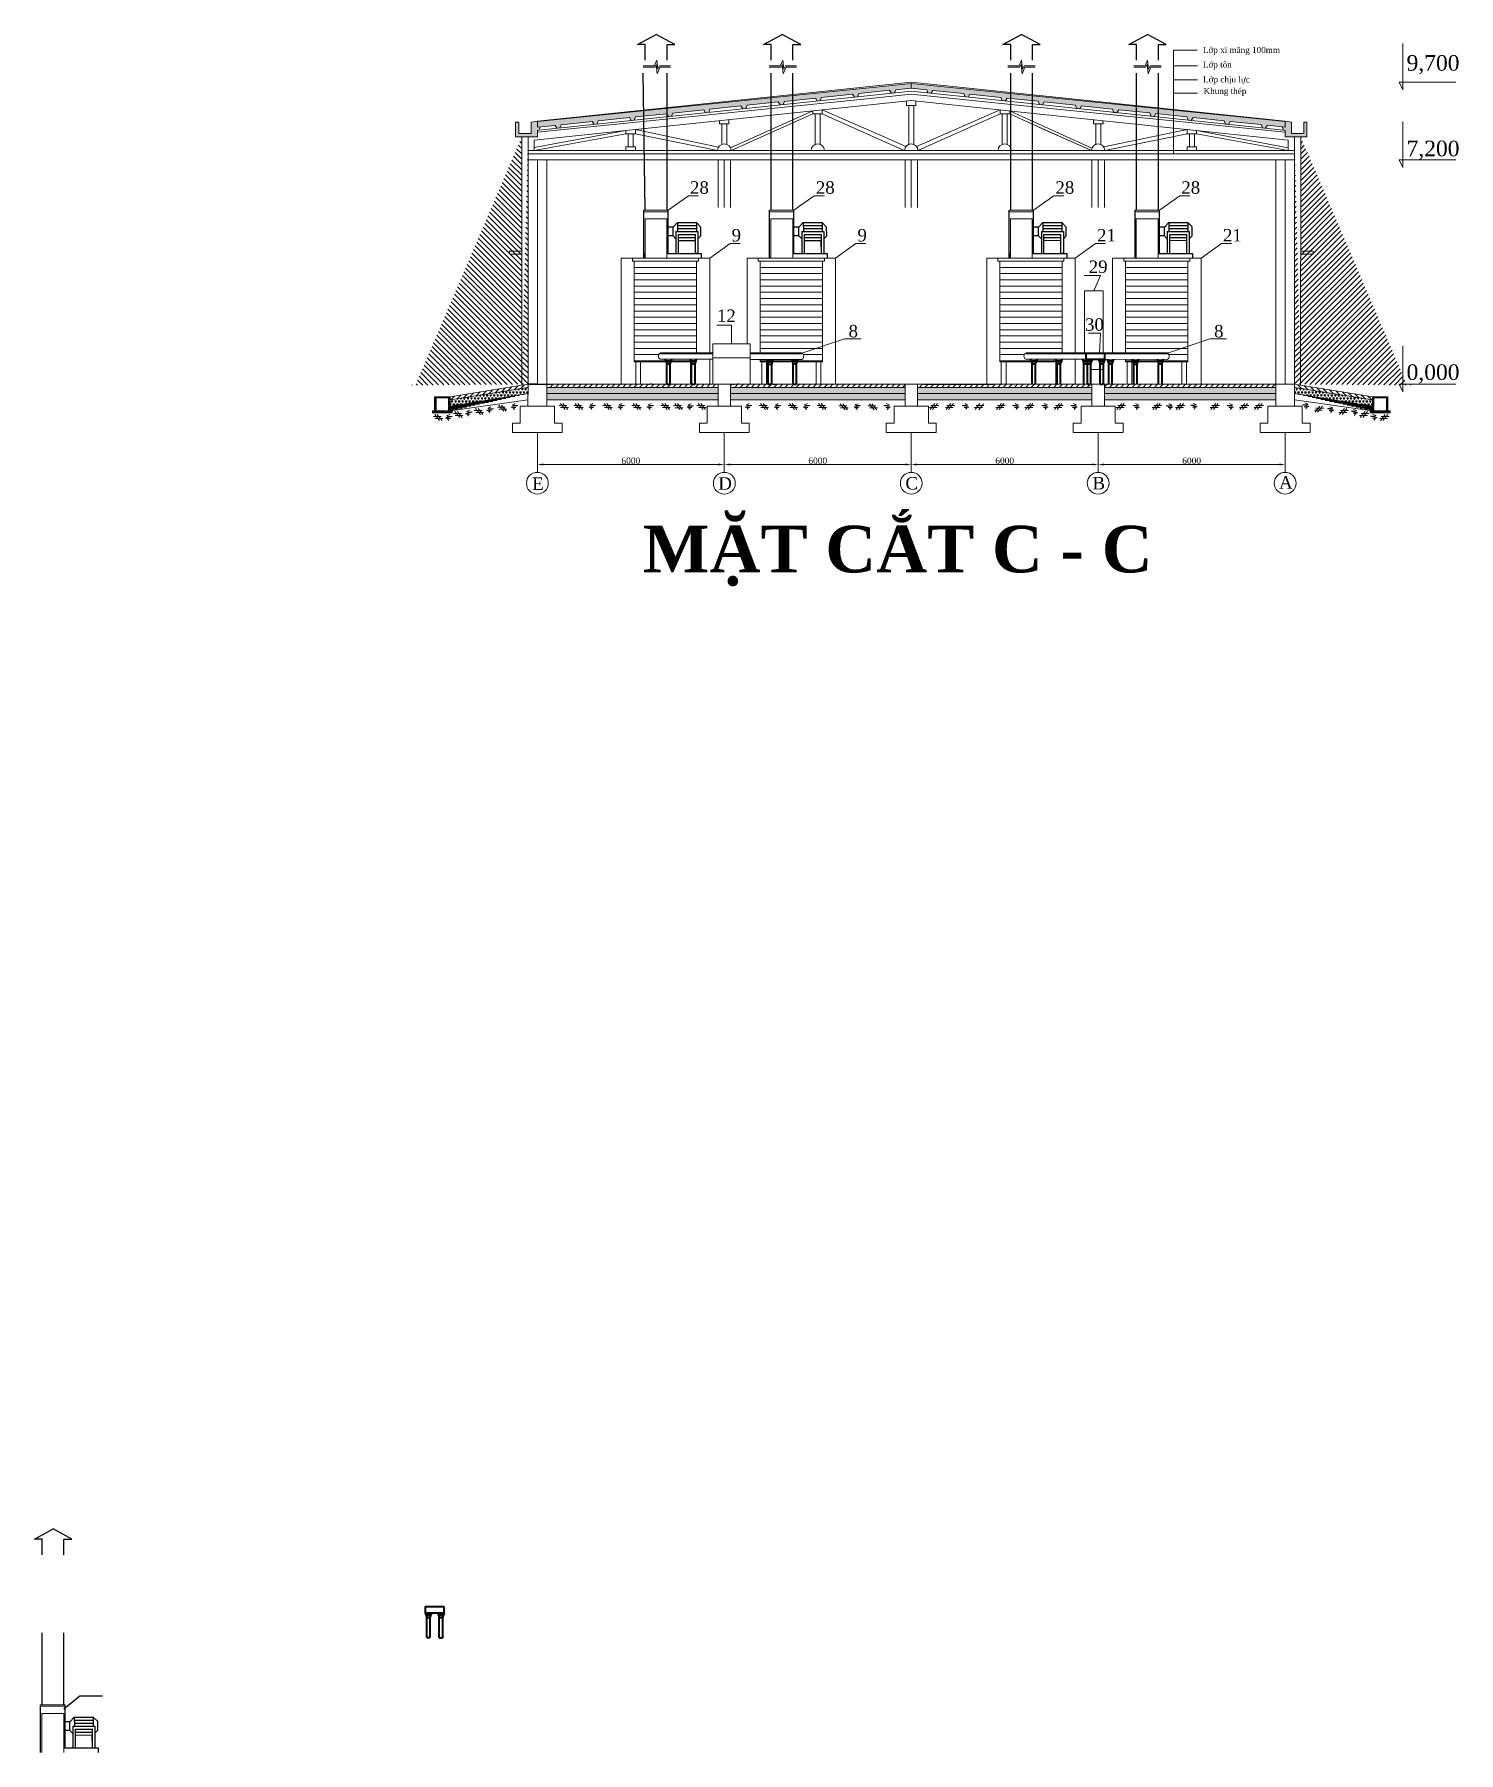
# Model space of a CAD drawing. Header units: inches. Extents: x -4475333 to 345677417, y -211198149 to 2125895.
# Drawn here: x -2395183 to -2349468, y 997581 to 1052731 of the extents above; entities that cross this region are included whole.
import ezdxf

# ---------------------------------------------------------------- set-up
doc = ezdxf.new("R2010")
doc.units = ezdxf.units.IN
doc.header["$LTSCALE"] = 150
doc.header["$MEASUREMENT"] = 0
doc.linetypes.add('ACAD_ISO03W100', pattern=[30, 12, -18])
doc.linetypes.add('CENTER2', pattern=[1.125, 0.75, -0.125, 0.125, -0.125])
for name, color, linetype, lineweight in [('03 tbii', 3, 'Continuous', 50), ('1. N thuong', 255, 'Continuous', 0), ('chuthichso', 8, 'Continuous', 0), ('coban', 153, 'Continuous', 50), ('cot', 2, 'Continuous', 50), ('Duong vien', 7, 'Continuous', 50), ('EEEE', 7, 'Continuous', 0), ('Ghichu', 1, 'Continuous', 15), ('KHUNG BVE', 7, 'Continuous', 0), ('LAYER3', 6, 'Continuous', 18), ('móng cột', 7, 'Continuous', 50), ('NET CHINH', 5, 'Continuous', 50), ('NHA XUONG', 80, 'Continuous', 50), ('NUOC DA XU LY', 3, 'ACAD_ISO03W100', 20), ('TH net dam', 7, 'Continuous', 30)]:
    doc.layers.add(name, color=color, linetype=linetype, lineweight=lineweight)
for name, color, linetype in [('C.Tiet0.3', 3, 'Continuous'), ('Co ban', 21, 'Continuous'), ('DIM', 8, 'Continuous'), ('duongtamchamgach', 50, 'Continuous'), ('khung tên', 100, 'Continuous'), ('MANH', 170, 'Continuous'), ('MATCAT', 132, 'Continuous'), ('NET MANH', 3, 'Continuous'), ('NET NHAP', 7, 'Continuous'), ('Net0.2', 4, 'Continuous'), ('Thiet bi', 7, 'Continuous'), ('vat lieu mat cat', 4, 'Continuous')]:
    doc.layers.add(name, color=color, linetype=linetype)
doc.styles.add('1', font='times.ttf')
doc.styles.add('dd', font='')
doc.styles.get("Standard").update_dxf_attribs({"font": 'times.ttf', "height": 100})
doc.styles.get('dd').set_extended_font_data('VNswitzerlandInserat')
doc.dimstyles.new('75', dxfattribs={"dimtxt": 200, "dimasz": 188, "dimexe": 94, "dimexo": 47, "dimgap": 20, "dimtad": 1, "dimtoh": 1, "dimdec": 0, "dimtxsty": '1', "dimcen": 2.5, "dimclrt": 256, "dimadec": 0, "dimazin": 0, "dimtfac": 1, "dimtdec": 0, "dimtix": 1, "dimtmove": 0, "dimatfit": 2, "dimfxl": 1, "dimlwd": 9, "dimlwe": 9, "dimarcsym": 0})
pattern_1 = [(130, (-2371712.32, 1037405.1), (-72.8736, -6.3756), [7.61997, -83.8197]), (185, (-2371712.32, 1037405.1), (14.0971, 76.4224), [6.096, -67.05576]), (79.549, (-2371718.394, 1037404.57), (-58.7768, 70.04643), [6.476, -71.23575]), (133.8158, (-2371712.32, 1037425.42), (-108.4312, -16.8169), [11.43, -125.7296]), (83.3644, (-2371721.36, 1037424.02), (-94.9614, 98.9699), [9.714, -106.8536]), (188.816, (-2371712.32, 1037425.42), (-94.9615, 98.9697), [9.144, -100.5836]), (159, (-2371722.48, 1037420.34), (-60.64574, -40.90606), [7.61997, -83.8197]), (214, (-2371722.48, 1037420.34), (-24.7207, 73.67493), [6.096, -67.05576]), (108.5486, (-2371727.535, 1037416.934), (-85.3663, 32.76903), [6.476, -71.23575]), (142.5, (-2371712.321, 1037405.103), (-1.235437, 33.821896), [0, -66.24297, 0, -68.07176, 0, -67.30976]), (172.5, (-2371712.32, 1037405.103), (-26.72777, 40.07209), [0, -38.81106, 0, -64.71897, 0, -25.65391]), (212.5, (-2371689.665, 1037405.103), (-54.236046, -2.29149), [0, -25.39991, 0, -79.24772, 0, -105.15563]), (222.5, (-2371679.505, 1037405.103), (-59.25146, 10.17056), [0, -33.01988, 0, -52.62861, 0, -74.67574])]
pattern_2 = [(135, (-2371712.32, 1037405.1), (101.0275, 101.0275), []), (135, (-2371779.67, 1037405.1), (101.0275, 101.0275), [])]
pattern_3 = [(50, (-2362362.14, 1037405.1), (72.8736, -6.3756), [7.61997, -83.8197]), (355, (-2362362.14, 1037405.1), (-14.0971, 76.4224), [6.096, -67.05576]), (100.451, (-2362356.065, 1037404.57), (58.7768, 70.04643), [6.476, -71.23575]), (46.1842, (-2362362.14, 1037425.42), (108.4312, -16.8169), [11.43, -125.7296]), (96.6356, (-2362353.1, 1037424.02), (94.9614, 98.9699), [9.714, -106.8536]), (351.184, (-2362362.14, 1037425.42), (94.9615, 98.9697), [9.144, -100.5836]), (21, (-2362351.98, 1037420.34), (60.64574, -40.90606), [7.61997, -83.8197]), (326, (-2362351.98, 1037420.34), (24.7207, 73.67493), [6.096, -67.05576]), (71.4514, (-2362346.924, 1037416.934), (85.3663, 32.76903), [6.476, -71.23575]), (37.5, (-2362362.138, 1037405.103), (1.235437, 33.821896), [0, -66.24297, 0, -68.07176, 0, -67.30976]), (7.5, (-2362362.138, 1037405.103), (26.72777, 40.07209), [0, -38.81106, 0, -64.71897, 0, -25.65391]), (327.5, (-2362384.795, 1037405.103), (54.236046, -2.29149), [0, -25.39991, 0, -79.24772, 0, -105.15563]), (317.5, (-2362394.955, 1037405.103), (59.25146, 10.17056), [0, -33.01988, 0, -52.62861, 0, -74.67574])]
pattern_4 = [(45, (-2362362.14, 1037405.1), (-101.0275, 101.0275), []), (45, (-2362294.79, 1037405.1), (-101.0275, 101.0275), [])]

msp = doc.modelspace()

# ---------------------------------------------------------------- texts
at = {"color": 7, "linetype": 'ByBlock', "lineweight": 18, "insert": (-2373272.5, 1043900.2), "char_height": 400, "width": 236.121, "attachment_point": 1}
msp.add_mtext('12', dxfattribs=at)
at = {"layer": '03 tbii', "lineweight": 18, "insert": (-2367469.3, 1035986.9), "char_height": 1500, "width": 57591.056, "attachment_point": 5, "line_spacing_factor": 1.5, "style": '1'}
msp.add_mtext('{\\fTimes New Roman|b1|i0|c0|p18;MẶT CẮT C - C}', dxfattribs=at)
at = {"layer": '1. N thuong', "lineweight": 0, "char_height": 400, "width": 236.121, "attachment_point": 1}
for s, insert in [('28', (-2374138.5, 1048016.4)), ('28', (-2370098.5, 1048016.4)), ('28', (-2362408.5, 1048016.5)), ('28', (-2358368.5, 1048016.5)), ('9', (-2372803.5, 1046483.4)), ('9', (-2368763.5, 1046483.4)), ('21', (-2361073.5, 1046483.5)), ('21', (-2357033.5, 1046483.5)), ('29', (-2361340.1, 1045472.1)), ('30', (-2361459.6, 1043618.1)), ('8', (-2369048.6, 1043404.6)), ('8', (-2357318.2, 1043404.6))]:
    msp.add_mtext(s, dxfattribs=dict(at, insert=insert))
at = {"layer": 'khung tên', "lineweight": 18, "char_height": 500, "width": 257.33, "attachment_point": 1}
for s, insert in [('{\\fTimes New Roman|b0|i0|c0|p18;9,700}', (-2351138.1, 1052065.6)), ('{\\fTimes New Roman|b0|i0|c0|p18;7,200}', (-2351138.1, 1049318)), ('{\\fTimes New Roman|b0|i0|c0|p18;0,000}', (-2351138.1, 1042139.2))]:
    msp.add_mtext(s, dxfattribs=dict(at, insert=insert))
at = {"layer": 'NET MANH', "lineweight": 18, "char_height": 193.8, "attachment_point": 4, "style": 'dd'}
for s, insert, width in [('{\\fTimes New Roman|b0|i0|c0|p18;\\C1;Lớp xi m\\fTimes New Roman|b0|i0|c238|p18;ă\\fTimes New Roman|b0|i0|c0|p18;ng 100mm}', (-2357675.4, 1052199.3), 33496.741), ('{\\fTimes New Roman|b0|i0|c0|p18;\\C1;Lớp tôn}', (-2357675.4, 1051728.4), 907.083), ('{\\fTimes New Roman|b0|i0|c0|p18;\\C1;Lớp chịu lực}', (-2357668.4, 1051254.2), 1459.141), ('{\\fTimes New Roman|b0|i0|c0|p18;\\C1;Khung thép}', (-2357654.8, 1050881.5), 1334.365)]:
    msp.add_mtext(s, dxfattribs=dict(at, insert=insert, width=width))
at = {"layer": 'Thiet bi', "color": 2, "linetype": 'ByBlock', "lineweight": 18, "ltscale": 10, "char_height": 400, "width": 247.603, "attachment_point": 1}
for s, insert in [('{\\fTimes New Roman|b0|i0|c0|p18;E}', (-2379203.5, 1038509.2)), ('{\\fTimes New Roman|b0|i0|c0|p18;D}', (-2373230.7, 1038516.4)), ('{\\fTimes New Roman|b0|i0|c0|p18;C}', (-2367224.4, 1038522.5)), ('{\\fTimes New Roman|b0|i0|c0|p18;B}', (-2361220.3, 1038525.7)), ('{\\fTimes New Roman|b0|i0|c0|p18;A}', (-2355232.3, 1038549.9))]:
    msp.add_mtext(s, dxfattribs=dict(at, insert=insert))

# ---------------------------------------------------------------- blocks, each defined once
blk = doc.blocks.new('*D247')
at = {"layer": 'Defpoints', "color": 0, "lineweight": 0, "ltscale": 3, "transparency": 16777216}
for p in [(-2373037, 1038925), (-2367037, 1038925), (-2367037, 1038674)]:
    blk.add_point(p, dxfattribs=at)
at = {"layer": 'NET NHAP', "color": 0, "lineweight": 9, "ltscale": 3, "transparency": 16777216}
for p, q in [((-2373037, 1038972), (-2373037, 1039019)), ((-2372849, 1038925), (-2367225, 1038925)), ((-2367037, 1038721), (-2367037, 1039019))]:
    blk.add_line(p, q, dxfattribs=at)
at = {"layer": 'NET NHAP', "color": 0, "lineweight": 0, "ltscale": 3, "transparency": 16777216}
for points in [[(-2372849, 1038956), (-2372849, 1038893), (-2373037, 1038925)], [(-2367225, 1038956), (-2367225, 1038893), (-2367037, 1038925)]]:
    blk.add_solid(points, dxfattribs=at)
at = {"layer": 'NET NHAP', "lineweight": 13, "ltscale": 3, "transparency": 16777216, "insert": (-2370037, 1039046), "char_height": 200, "attachment_point": 5, "style": '1'}
blk.add_mtext('6000', dxfattribs=at)
blk = doc.blocks.new('*D248')
at = {"layer": 'Defpoints', "color": 0, "lineweight": 0, "ltscale": 3, "transparency": 16777216}
for p in [(-2367040, 1038924), (-2361037, 1038924), (-2361037, 1038674)]:
    blk.add_point(p, dxfattribs=at)
at = {"layer": 'NET NHAP', "color": 0, "lineweight": 9, "ltscale": 3, "transparency": 16777216}
for p, q in [((-2367040, 1038971), (-2367040, 1039018)), ((-2366852, 1038924), (-2361225, 1038924)), ((-2361037, 1038721), (-2361037, 1039018))]:
    blk.add_line(p, q, dxfattribs=at)
at = {"layer": 'NET NHAP', "color": 0, "lineweight": 0, "ltscale": 3, "transparency": 16777216}
for points in [[(-2366852, 1038956), (-2366852, 1038893), (-2367040, 1038924)], [(-2361225, 1038956), (-2361225, 1038893), (-2361037, 1038924)]]:
    blk.add_solid(points, dxfattribs=at)
at = {"layer": 'NET NHAP', "lineweight": 13, "ltscale": 3, "transparency": 16777216, "insert": (-2364038, 1039046), "char_height": 200, "attachment_point": 5, "style": '1'}
blk.add_mtext('6000', dxfattribs=at)
blk = doc.blocks.new('*D249')
at = {"layer": 'Defpoints', "color": 0, "lineweight": 0, "ltscale": 3, "transparency": 16777216}
for p in [(-2361037, 1038924), (-2355037, 1038924), (-2355037, 1038674)]:
    blk.add_point(p, dxfattribs=at)
at = {"layer": 'NET NHAP', "color": 0, "lineweight": 9, "ltscale": 3, "transparency": 16777216}
for p, q in [((-2361037, 1038971), (-2361037, 1039018)), ((-2360849, 1038924), (-2355225, 1038924)), ((-2355037, 1038721), (-2355037, 1039018))]:
    blk.add_line(p, q, dxfattribs=at)
at = {"layer": 'NET NHAP', "color": 0, "lineweight": 0, "ltscale": 3, "transparency": 16777216}
for points in [[(-2360849, 1038956), (-2360849, 1038893), (-2361037, 1038924)], [(-2355225, 1038956), (-2355225, 1038893), (-2355037, 1038924)]]:
    blk.add_solid(points, dxfattribs=at)
at = {"layer": 'NET NHAP', "lineweight": 13, "ltscale": 3, "transparency": 16777216, "insert": (-2358037, 1039046), "char_height": 200, "attachment_point": 5, "style": '1'}
blk.add_mtext('6000', dxfattribs=at)
blk = doc.blocks.new('*D250')
at = {"layer": 'Defpoints', "color": 0, "lineweight": 0, "ltscale": 3, "transparency": 16777216}
for p in [(-2379037, 1038925), (-2379037, 1038925), (-2373037, 1038674)]:
    blk.add_point(p, dxfattribs=at)
at = {"layer": 'NET NHAP', "color": 0, "lineweight": 9, "ltscale": 3, "transparency": 16777216}
for p, q in [((-2379037, 1038972), (-2379037, 1039019)), ((-2373225, 1038925), (-2378849, 1038925)), ((-2373037, 1038721), (-2373037, 1039019))]:
    blk.add_line(p, q, dxfattribs=at)
at = {"layer": 'NET NHAP', "color": 0, "lineweight": 0, "ltscale": 3, "transparency": 16777216}
for points in [[(-2378849, 1038956), (-2378849, 1038893), (-2379037, 1038925)], [(-2373225, 1038956), (-2373225, 1038893), (-2373037, 1038925)]]:
    blk.add_solid(points, dxfattribs=at)
at = {"layer": 'NET NHAP', "lineweight": 13, "ltscale": 3, "transparency": 16777216, "insert": (-2376037, 1039046), "char_height": 200, "attachment_point": 5, "style": '1'}
blk.add_mtext('6000', dxfattribs=at)

# ---------------------------------------------------------------- dimensions: what is measured, and where the dimension line sits
at = {"layer": 'NET NHAP', "color": 0, "lineweight": 13, "ltscale": 3}
for base, p1, p2, picture, middle in [((-2379037.4, 1038924.6), (-2373037.2, 1038673.8), (-2379037.4, 1038924.6), '*D250', (-2376037.3, 1039046.4)), ((-2367037.2, 1038924.6), (-2373037.2, 1038924.6), (-2367037.2, 1038673.8), '*D247', (-2370037.2, 1039046.4)), ((-2355037.2, 1038924.2), (-2361037.2, 1038924.2), (-2355037.2, 1038673.8), '*D249', (-2358037.2, 1039045.9))]:
    dim = msp.add_linear_dim(base=base, p1=p1, p2=p2, dimstyle='75', dxfattribs=at)
    dim.commit()
    dim.dimension.update_dxf_attribs({"geometry": picture, "text_midpoint": middle})
dim = msp.add_linear_dim(base=(-2361037.2, 1038924.2), p1=(-2367039.7, 1038924.2), p2=(-2361037.2, 1038673.8), text='6000', dimstyle='75', dxfattribs=at)
dim.commit()
dim.dimension.update_dxf_attribs({"geometry": '*D248', "text_midpoint": (-2364038.5, 1039045.9)})

# ---------------------------------------------------------------- hatches: boundary and pattern name
at = {"linetype": 'ByBlock', "lineweight": 9, "ltscale": 10}
h = msp.add_hatch(dxfattribs=at)
h.set_pattern_fill('ANSI31', color=256, scale=967, style=0)
h.set_pattern_definition([(135, (-2227640.75, 1157341.34), (85.47153, 85.47153), [])])
edge = h.paths.add_edge_path()
edge.add_line((-2379537.3, 1049450.8), (-2379535.8, 1041470.2))
edge.add_line((-2379337.4, 1049450.8), (-2379337.4, 1041501.9))
edge.add_line((-2383135.8, 1041470.2), (-2382937.3, 1041501.9))
edge.add_line((-2379537.3, 1049444.9), (-2379337.3, 1049444.9))
h = msp.add_hatch(dxfattribs=at)
h.set_pattern_fill('ANSI31', color=256, scale=967, style=0)
h.set_pattern_definition([(45, (-2506433.7, 1157341.34), (-85.47153, 85.47153), [])])
edge = h.paths.add_edge_path()
edge.add_line((-2354537.1, 1049450.8), (-2354538.7, 1041470.2))
edge.add_line((-2354737.1, 1049450.8), (-2354737.1, 1041501.9))
edge.add_line((-2350938.7, 1041470.2), (-2351137.2, 1041501.9))
edge.add_line((-2354537.2, 1049444.9), (-2354737.2, 1049444.9))
h = msp.add_hatch(dxfattribs=at)
h.set_pattern_fill('ANSI31', color=256, scale=967, style=0)
h.set_pattern_definition([(45, (-2619327.69, 1019556.12), (-85.47153, 85.47153), [])])
edge = h.paths.add_edge_path()
edge.add_line((-2381837.3, 1041101.9), (-2381837.3, 1041001.9))
edge.add_line((-2381837.3, 1041101.9), (-2379337.3, 1041501.9))
edge.add_line((-2381837.3, 1041001.9), (-2379337.3, 1041401.9))
edge.add_line((-2379337.5, 1041501.9), (-2379337.5, 1041401.9))
h = msp.add_hatch(dxfattribs=at)
h.set_pattern_fill('TRIANG', color=256, scale=300, style=0)
h.set_pattern_definition([(120, (-2169542.77, 1011201.68), (56.25, 97.42786), [56.25, -56.25]), (60, (-2169542.77, 1011201.68), (112.5, 6e-08), [56.25, -56.25]), (180, (-2169514.64, 1011250.39), (-56.25, 97.42786), [56.25, -56.25])])
edge = h.paths.add_edge_path()
edge.add_line((-2381837.3, 1040801.9), (-2379337.3, 1041201.9))
edge.add_line((-2381837.3, 1041001.9), (-2379337.3, 1041401.9))
edge.add_line((-2379337.5, 1041401.9), (-2379337.5, 1041201.9))
edge.add_line((-2381837.3, 1040801.9), (-2381837.3, 1041001.4))
h = msp.add_hatch(dxfattribs=at)
h.set_pattern_fill('ANSI31', color=256, scale=967, style=0)
h.set_pattern_definition([(135, (-2114746.77, 1019556.12), (85.47153, 85.47153), [])])
edge = h.paths.add_edge_path()
edge.add_line((-2352237.2, 1041101.9), (-2352237.2, 1041001.9))
edge.add_line((-2352237.2, 1041101.9), (-2354737.2, 1041501.9))
edge.add_line((-2352237.2, 1041001.9), (-2354737.2, 1041401.9))
edge.add_line((-2354737, 1041501.9), (-2354737, 1041401.9))
h = msp.add_hatch(dxfattribs=at)
h.set_pattern_fill('TRIANG', color=256, scale=300, style=0)
h.set_pattern_definition([(60, (-2564531.69, 1011201.68), (-56.25, 97.42786), [56.25, -56.25]), (120, (-2564531.69, 1011201.68), (-112.5, 6e-08), [56.25, -56.25]), (7e-15, (-2564559.82, 1011250.39), (56.25, 97.42786), [56.25, -56.25])])
edge = h.paths.add_edge_path()
edge.add_line((-2352237.2, 1040801.9), (-2354737.2, 1041201.9))
edge.add_line((-2352237.2, 1041001.9), (-2354737.2, 1041401.9))
edge.add_line((-2354737, 1041401.9), (-2354737, 1041201.9))
edge.add_line((-2352237.2, 1040801.9), (-2352237.2, 1041001.4))
at = {"layer": 'KHUNG BVE', "lineweight": 0}
h = msp.add_hatch(color=3, dxfattribs=at)
h.dxf.hatch_style = 1
h.paths.add_polyline_path([(-2374891.1, 1050185.2), (-2374833.3, 1050092.3), (-2374733.8, 1050102.7), (-2374694.5, 1050205.8), (-2373695.2, 1050310.5), (-2373637.3, 1050217.4), (-2373537.6, 1050227.8), (-2373498.3, 1050331.1), (-2372502.5, 1050435.5), (-2372444.5, 1050342.2), (-2372344.8, 1050352.6), (-2372305.4, 1050456.1), (-2371307.5, 1050560.7), (-2371249.4, 1050467.2), (-2371149.5, 1050477.7), (-2371110, 1050581.3), (-2370114.2, 1050685.7), (-2370056, 1050592.1), (-2369956, 1050602.5), (-2369916.4, 1050706.4), (-2368921.2, 1050810.6), (-2368862.9, 1050716.9), (-2368762.2, 1050727.4), (-2368722.6, 1050831.5), (-2367733, 1050935.1), (-2367674.5, 1050841.2), (-2367574.1, 1050851.7), (-2367534.5, 1050955.6), (-2367037.2, 1051007.8), (-2367037.2, 1051157.8), (-2367753.5, 1051084.6), (-2379037.4, 1049931.5), (-2379037.4, 1049750.9), (-2378470.5, 1049810.2), (-2378413, 1049717.8), (-2378313.8, 1049728.2), (-2378274.8, 1049830.7), (-2377277.1, 1049935.3), (-2377219.5, 1049842.7), (-2377120.3, 1049853.1), (-2377081.2, 1049955.8), (-2376083.1, 1050060.3), (-2376025.4, 1049967.6), (-2375926, 1049978), (-2375886.8, 1050080.9)])
h.paths.add_polyline_path([(-2367037.2, 1051157.8), (-2367037.2, 1051007.8), (-2366540, 1050955.6), (-2366500.4, 1050851.7), (-2366399.9, 1050841.2), (-2366341.6, 1050934.8), (-2365352, 1050831.7), (-2365312.2, 1050727.4), (-2365211.5, 1050716.9), (-2365153.4, 1050810.3), (-2364158.2, 1050706.9), (-2364118.4, 1050602.5), (-2364018.5, 1050592.1), (-2363959.9, 1050686.2), (-2362964.4, 1050582.8), (-2362924.3, 1050477.6), (-2362825.1, 1050467.2), (-2362766.5, 1050561.5), (-2361769.5, 1050457.3), (-2361729.7, 1050352.6), (-2361629.9, 1050342.2), (-2361571.2, 1050436.6), (-2360576.8, 1050332.6), (-2360536.8, 1050227.8), (-2360437.2, 1050217.4), (-2360378.4, 1050311.9), (-2359807.3, 1050252.2), (-2359807.3, 1050419), (-2362916, 1050736.7)])
h.paths.add_polyline_path([(-2359807.3, 1050419), (-2359807.3, 1050252.2), (-2359380.7, 1050207.6), (-2359340.7, 1050102.7), (-2359241.2, 1050092.3), (-2359182.4, 1050186.9), (-2358188.4, 1050083), (-2358148.4, 1049978), (-2358049, 1049967.6), (-2357990.1, 1050062.3), (-2356994.2, 1049958.3), (-2356954.1, 1049853.1), (-2356854.9, 1049842.7), (-2356795.9, 1049937.6), (-2355800.7, 1049833.5), (-2355760.6, 1049728.2), (-2355661.4, 1049717.8), (-2355602.4, 1049812.7), (-2355037.1, 1049750.9), (-2355037.1, 1049931.5)])
h = msp.add_hatch(color=256, dxfattribs=at)
h.dxf.hatch_style = 1
h.paths.add_polyline_path([(-2354837.1, 1049910.8), (-2355037.1, 1049944.9), (-2355037.1, 1049750.9), (-2355135.9, 1049761.7), (-2355087.1, 1049657.8), (-2355037.1, 1049650.9), (-2355037.1, 1049588.3), (-2355037.1, 1049444.9), (-2354837.1, 1049444.9), (-2354337.1, 1049444.9), (-2354337.1, 1049910.8), (-2354437.1, 1049910.8), (-2354437.1, 1049544.9), (-2354837.1, 1049544.9)])
h.paths.add_polyline_path([(-2378938.7, 1049761.2), (-2379037.4, 1049750.9), (-2379037.4, 1049931.5), (-2379037.4, 1049944.9), (-2379237.4, 1049910.8), (-2379237.4, 1049544.9), (-2379637.4, 1049544.9), (-2379637.4, 1049910.8), (-2379737.4, 1049910.8), (-2379737.4, 1049444.9), (-2379237.4, 1049444.9), (-2379037.4, 1049444.9), (-2379037.4, 1049650.9), (-2378987.4, 1049657.8)])
at = {"layer": 'MATCAT', "lineweight": 9, "ltscale": 3}
h = msp.add_hatch(dxfattribs=at)
h.set_pattern_fill('ANSI31', color=3, scale=40, style=0)
h.set_pattern_definition([(45, (-3863426.05, 1272373.92), (-89.802561, 89.802561), [])])
edge = h.paths.add_edge_path()
edge.add_line((-2373237.2, 1041501.9), (-2378206.5, 1041501.9))
edge.add_line((-2378206.5, 1041501.8), (-2378461.5, 1041501.8))
edge.add_line((-2378461.5, 1041501.9), (-2378737.4, 1041501.9))
edge.add_line((-2378737.4, 1041501.9), (-2378737.4, 1041401.9))
edge.add_line((-2378737.4, 1041401.9), (-2373237.2, 1041401.9))
edge.add_line((-2373237.2, 1041401.9), (-2373237.2, 1041501.9))
h.paths.add_polyline_path([(-2367237.1, 1041501.9), (-2372837.3, 1041501.9), (-2372837.3, 1041401.9), (-2367237.1, 1041401.9)])
h.paths.add_polyline_path([(-2361237.2, 1041501.9), (-2366837.2, 1041501.9), (-2366837.2, 1041401.9), (-2361237.2, 1041401.9)])
h.paths.add_polyline_path([(-2355337.1, 1041501.9), (-2355613, 1041501.9), (-2355613, 1041501.8), (-2355868, 1041501.8), (-2355868, 1041501.9), (-2360837.3, 1041501.9), (-2360837.3, 1041401.9), (-2355337.1, 1041401.9)])
h = msp.add_hatch(dxfattribs=at)
h.set_pattern_fill('TRIANG', color=3, scale=15, style=0)
h.set_pattern_definition([(60, (-3863426.05, 1272373.92), (-71.437474, 123.733365), [71.4375, -71.4375]), (120, (-3863426.05, 1272373.92), (-142.874974, 1.5e-05), [71.4375, -71.4375]), (0, (-3863461.76, 1272435.79), (71.4375, 123.73335), [71.4375, -71.4375])])
h.paths.add_polyline_path([(-2378737.4, 1041401.9), (-2378737.4, 1041201.9), (-2373237.2, 1041201.9), (-2373237.2, 1041401.9)])
h.paths.add_polyline_path([(-2367237.1, 1041201.9), (-2367237.1, 1041202), (-2367237.1, 1041401.9), (-2372837.3, 1041401.9), (-2372837.3, 1041201.9)])
h.paths.add_polyline_path([(-2366837.2, 1041401.9), (-2366837.2, 1041201.9), (-2361237.2, 1041201.9), (-2361237.2, 1041401.9)])
h.paths.add_polyline_path([(-2360837.3, 1041401.9), (-2360837.3, 1041201.9), (-2355337.1, 1041201.9), (-2355337.1, 1041401.9)])
h = msp.add_hatch(dxfattribs=at)
h.set_pattern_fill('DOTS', color=3, scale=25, style=0)
h.set_pattern_definition([(0, (-3863426.045, 1272373.92), (19.84375, 39.6875), [0, -39.6875])])
edge = h.paths.add_edge_path()
edge.add_line((-2367237.1, 1041201.9), (-2372837.3, 1041201.9))
edge.add_line((-2372837.3, 1041201.9), (-2372837.3, 1041001.9))
edge.add_line((-2372837.3, 1041001.9), (-2367387.1, 1041001.9))
edge.add_line((-2367387.1, 1041002), (-2367237.1, 1041002))
edge.add_line((-2367237.1, 1041002), (-2367237.1, 1041201.9))
edge = h.paths.add_edge_path()
edge.add_line((-2361237.2, 1041201.9), (-2366837.2, 1041201.9))
edge.add_line((-2366837.2, 1041201.9), (-2366837.2, 1041002))
edge.add_line((-2366837.2, 1041002), (-2366687.1, 1041002))
edge.add_line((-2366687.1, 1041001.9), (-2361237.2, 1041001.9))
edge.add_line((-2361237.2, 1041001.9), (-2361237.2, 1041201.9))
at = {"layer": 'Net0.2', "lineweight": 9}
h = msp.add_hatch(dxfattribs=at)
h.set_pattern_fill('AR-CONC', color=256, scale=0.399999, style=0)
h.set_pattern_definition(pattern_1)
h.paths.add_polyline_path([(-2382407.3, 1040651.9), (-2382337.3, 1040651.9), (-2382337.3, 1041101.9), (-2382322, 1041101.9), (-2382322, 1041047.3), (-2382287.3, 1041047.3), (-2382287.3, 1040651.9), (-2381887.3, 1040651.9), (-2381887.3, 1041047.3), (-2381852.6, 1041047.3), (-2381852.6, 1041101.9), (-2381837.3, 1041101.9), (-2381837.3, 1040651.9), (-2381767.3, 1040651.9), (-2381767.3, 1040581.9), (-2382407.3, 1040581.9)])
h = msp.add_hatch(dxfattribs=at)
h.set_pattern_fill('ANSI32', color=256, scale=14.999947, style=0)
h.set_pattern_definition(pattern_2)
h.paths.add_polyline_path([(-2382407.3, 1040651.9), (-2382337.3, 1040651.9), (-2382337.3, 1041101.9), (-2382322, 1041101.9), (-2382322, 1041047.3), (-2382287.3, 1041047.3), (-2382287.3, 1040651.9), (-2381887.3, 1040651.9), (-2381887.3, 1041047.3), (-2381852.6, 1041047.3), (-2381852.6, 1041101.9), (-2381837.3, 1041101.9), (-2381837.3, 1040651.9), (-2381767.3, 1040651.9), (-2381767.3, 1040581.9), (-2382407.3, 1040581.9)])
h = msp.add_hatch(dxfattribs=at)
h.set_pattern_fill('AR-CONC', color=256, scale=0.399999, style=0)
h.set_pattern_definition(pattern_1)
h.paths.add_polyline_path([(-2382307, 1041101.9), (-2381867.6, 1041101.9), (-2381867.6, 1041063), (-2382307, 1041063)])
h = msp.add_hatch(dxfattribs=at)
h.set_pattern_fill('ANSI32', color=256, scale=14.999947, style=0)
h.set_pattern_definition(pattern_2)
h.paths.add_polyline_path([(-2382307, 1041101.9), (-2381867.6, 1041101.9), (-2381867.6, 1041063), (-2382307, 1041063)])
h = msp.add_hatch(dxfattribs=at)
h.set_pattern_fill('AR-CONC', color=256, scale=0.399999, style=0)
h.set_pattern_definition(pattern_3)
h.paths.add_polyline_path([(-2351667.2, 1040651.9), (-2351737.2, 1040651.9), (-2351737.2, 1041101.9), (-2351752.5, 1041101.9), (-2351752.5, 1041047.3), (-2351787.2, 1041047.3), (-2351787.2, 1040651.9), (-2352187.2, 1040651.9), (-2352187.2, 1041047.3), (-2352221.9, 1041047.3), (-2352221.9, 1041101.9), (-2352237.2, 1041101.9), (-2352237.2, 1040651.9), (-2352307.2, 1040651.9), (-2352307.2, 1040581.9), (-2351667.2, 1040581.9)])
h = msp.add_hatch(dxfattribs=at)
h.set_pattern_fill('ANSI32', color=256, scale=14.999947, style=0)
h.set_pattern_definition(pattern_4)
h.paths.add_polyline_path([(-2351667.2, 1040651.9), (-2351737.2, 1040651.9), (-2351737.2, 1041101.9), (-2351752.5, 1041101.9), (-2351752.5, 1041047.3), (-2351787.2, 1041047.3), (-2351787.2, 1040651.9), (-2352187.2, 1040651.9), (-2352187.2, 1041047.3), (-2352221.9, 1041047.3), (-2352221.9, 1041101.9), (-2352237.2, 1041101.9), (-2352237.2, 1040651.9), (-2352307.2, 1040651.9), (-2352307.2, 1040581.9), (-2351667.2, 1040581.9)])
h = msp.add_hatch(dxfattribs=at)
h.set_pattern_fill('AR-CONC', color=256, scale=0.399999, style=0)
h.set_pattern_definition(pattern_3)
h.paths.add_polyline_path([(-2351767.5, 1041101.9), (-2352206.9, 1041101.9), (-2352206.9, 1041063), (-2351767.5, 1041063)])
h = msp.add_hatch(dxfattribs=at)
h.set_pattern_fill('ANSI32', color=256, scale=14.999947, style=0)
h.set_pattern_definition(pattern_4)
h.paths.add_polyline_path([(-2351767.5, 1041101.9), (-2352206.9, 1041101.9), (-2352206.9, 1041063), (-2351767.5, 1041063)])
at = {"layer": 'vat lieu mat cat', "lineweight": 9}
h = msp.add_hatch(dxfattribs=at)
h.set_pattern_fill('DOTS', color=256, scale=500, style=0)
h.set_pattern_definition([(180, (-2169542.766, 1011201.678), (-15.625, 31.25), [0, -31.25])])
edge = h.paths.add_edge_path()
edge.add_line((-2381837.3, 1040801.9), (-2381837.3, 1040651.9))
edge.add_line((-2379339.9, 1041001.9), (-2381829.1, 1040652))
edge.add_line((-2381837.3, 1040801.9), (-2379337.3, 1041201.9))
edge.add_line((-2379339.9, 1041001.9), (-2379339.9, 1041201.9))
h = msp.add_hatch(dxfattribs=at)
h.set_pattern_fill('DOTS', color=256, scale=500, style=0)
h.set_pattern_definition([(0, (-2616027.55, 1019556.122), (15.625, 31.25), [0, -31.25])])
edge = h.paths.add_edge_path()
edge.add_line((-2373237.2, 1041001.9), (-2373237.2, 1041201.9))
edge.add_line((-2378737.4, 1041201.9), (-2373237.2, 1041201.9))
edge.add_line((-2378737.4, 1041001.9), (-2378737.4, 1041201.9))
edge.add_line((-2367237.1, 1041001.9), (-2372837.3, 1041001.9))
h = msp.add_hatch(dxfattribs=at)
h.set_pattern_fill('DOTS', color=256, scale=500, style=0)
h.set_pattern_definition([(180, (-2118046.91, 1019556.122), (-15.625, 31.25), [0, -31.25])])
edge = h.paths.add_edge_path()
edge.add_line((-2360837.3, 1041001.9), (-2360837.3, 1041201.9))
edge.add_line((-2355337.1, 1041201.9), (-2360837.3, 1041201.9))
edge.add_line((-2355337.1, 1041001.9), (-2355337.1, 1041201.9))
edge.add_line((-2366837.2, 1041001.9), (-2361237.2, 1041001.9))
h = msp.add_hatch(dxfattribs=at)
h.set_pattern_fill('DOTS', color=256, scale=500, style=0)
h.set_pattern_definition([(7e-15, (-2564531.693, 1011201.678), (15.625, 31.25), [0, -31.25])])
edge = h.paths.add_edge_path()
edge.add_line((-2352237.2, 1040801.9), (-2352237.2, 1040651.9))
edge.add_line((-2354734.6, 1041001.9), (-2352245.4, 1040652))
edge.add_line((-2352237.2, 1040801.9), (-2354737.2, 1041201.9))
edge.add_line((-2354734.6, 1041001.9), (-2354734.6, 1041201.9))

# ---------------------------------------------------------------- linework, layer by layer
at = {"color": 1, "linetype": 'Continuous', "lineweight": 18}
for p, q in [((-2375285.1, 1051719.7), (-2375206, 1051904.2)), ((-2375257.3, 1051679.7), (-2375220.5, 1051763.9)), ((-2375220.5, 1051763.9), (-2375188.4, 1051469.6)), ((-2375206, 1051904.2), (-2375170.8, 1051618.8)), ((-2375170.8, 1051618.8), (-2375118.1, 1051724.2)), ((-2375118.1, 1051724.2), (-2374766.1, 1051724.2)), ((-2371242.5, 1051719.7), (-2371163.4, 1051904.2)), ((-2371214.7, 1051679.7), (-2371177.9, 1051763.9)), ((-2371177.9, 1051763.9), (-2371145.8, 1051469.6)), ((-2371163.4, 1051904.2), (-2371128.2, 1051618.8)), ((-2371128.2, 1051618.8), (-2371075.5, 1051724.2)), ((-2371075.5, 1051724.2), (-2370723.5, 1051724.2)), ((-2363578.5, 1051719.7), (-2363499.4, 1051904.2)), ((-2363550.7, 1051679.7), (-2363513.8, 1051763.9)), ((-2363513.8, 1051763.9), (-2363481.8, 1051469.6)), ((-2363499.4, 1051904.2), (-2363464.2, 1051618.8)), ((-2363464.2, 1051618.8), (-2363411.5, 1051724.2)), ((-2363411.5, 1051724.2), (-2363059.5, 1051724.2)), ((-2359533.6, 1051719.7), (-2359454.4, 1051904.2)), ((-2359505.8, 1051679.7), (-2359468.9, 1051763.9)), ((-2359468.9, 1051763.9), (-2359436.9, 1051469.6)), ((-2359454.4, 1051904.2), (-2359419.3, 1051618.8)), ((-2359419.3, 1051618.8), (-2359366.5, 1051724.2)), ((-2359366.5, 1051724.2), (-2359014.5, 1051724.2)), ((-2375285.1, 1051719.7), (-2375642.4, 1051719.7)), ((-2375642.4, 1051679.7), (-2375257.3, 1051679.7)), ((-2375188.4, 1051469.6), (-2375098.9, 1051679.7)), ((-2375098.9, 1051679.7), (-2374766.1, 1051679.7)), ((-2371242.5, 1051719.7), (-2371599.9, 1051719.7)), ((-2371599.9, 1051679.7), (-2371214.7, 1051679.7)), ((-2371145.8, 1051469.6), (-2371056.3, 1051679.7)), ((-2371056.3, 1051679.7), (-2370723.5, 1051679.7)), ((-2363578.5, 1051719.7), (-2363935.8, 1051719.7)), ((-2363935.8, 1051679.7), (-2363550.7, 1051679.7)), ((-2363481.8, 1051469.6), (-2363392.3, 1051679.7)), ((-2363392.3, 1051679.7), (-2363059.5, 1051679.7)), ((-2359533.6, 1051719.7), (-2359890.9, 1051719.7)), ((-2359890.9, 1051679.7), (-2359505.8, 1051679.7)), ((-2359436.9, 1051469.6), (-2359347.4, 1051679.7)), ((-2359347.4, 1051679.7), (-2359014.5, 1051679.7))]:
    msp.add_line(p, q, dxfattribs=at)
at = {"ltscale": 5}
for p, q in [((-2374541.8, 1046592.2), (-2373933.5, 1046595.1)), ((-2374541.3, 1046495.9), (-2373933, 1046498.8)), ((-2374507.9, 1046207.2), (-2373962.9, 1046209.8)), ((-2370501.8, 1046592.2), (-2369893.5, 1046595.1)), ((-2370501.3, 1046495.9), (-2369893.1, 1046498.8)), ((-2370467.9, 1046207.2), (-2369922.9, 1046209.8)), ((-2362811.8, 1046592.3), (-2362203.5, 1046595.2)), ((-2362811.3, 1046496), (-2362203, 1046498.9)), ((-2362777.9, 1046207.3), (-2362232.9, 1046209.9)), ((-2358771.8, 1046592.3), (-2358163.5, 1046595.2)), ((-2358771.3, 1046496), (-2358163.1, 1046498.9)), ((-2358737.9, 1046207.3), (-2358192.9, 1046209.9)), ((-2393900, 998620.8), (-2393291.8, 998623.7)), ((-2393899.6, 998524.5), (-2393291.3, 998527.5)), ((-2393866.1, 998235.8), (-2393321.1, 998238.4))]:
    msp.add_line(p, q, dxfattribs=at)
at = {"linetype": 'ByBlock', "lineweight": 18}
msp.add_line((-2379537.8, 1041401.9), (-2379537.4, 1041401.9), dxfattribs=at)
at = {"lineweight": 18, "ltscale": 3}
msp.add_line((-2365418, 1041501.9), (-2365637.2, 1041501.9), dxfattribs=at)
at = {"linetype": 'ByBlock', "lineweight": 18, "ltscale": 10}
for p, q in [((-2379339.9, 1041001.9), (-2379339.2, 1041001.9)), ((-2379337.3, 1041201.9), (-2379337.5, 1041201.9)), ((-2354737.2, 1041201.9), (-2354737, 1041201.9)), ((-2354734.6, 1041001.9), (-2354735.3, 1041001.9))]:
    msp.add_line(p, q, dxfattribs=at)
at = {"linetype": 'ByBlock'}
for p, q in [((-2394232.7, 998990.5), (-2393720.8, 999404.5)), ((-2393720.8, 999404.5), (-2392994.5, 999404.5))]:
    msp.add_line(p, q, dxfattribs=at)
at = {"layer": '1. N thuong', "linetype": 'Continuous', "lineweight": 18, "ltscale": 10}
for p, q in [((-2367753.5, 1051084.6), (-2379037.4, 1049931.5)), ((-2371110, 1050581.3), (-2370114.2, 1050685.7)), ((-2370114.2, 1050685.7), (-2370056, 1050592.1)), ((-2369956, 1050602.5), (-2369916.4, 1050706.4)), ((-2369916.4, 1050706.4), (-2368921.2, 1050810.6)), ((-2368862.9, 1050716.9), (-2368921, 1050810.3)), ((-2368762.2, 1050727.4), (-2368722.7, 1050831)), ((-2368722.6, 1050831.5), (-2367733, 1050935.1)), ((-2367037.2, 1051157.8), (-2367753.5, 1051084.6)), ((-2367674.5, 1050841.2), (-2367733, 1050935.1)), ((-2367674.5, 1050841.2), (-2367732.8, 1050934.8)), ((-2367534.5, 1050955.6), (-2367574.1, 1050851.7)), ((-2367037.2, 1051007.8), (-2367534.5, 1050955.6)), ((-2367037.2, 1051157.8), (-2362916, 1050736.7)), ((-2366540, 1050955.6), (-2367037.2, 1051007.8)), ((-2366500.4, 1050851.7), (-2366540, 1050955.6)), ((-2366341.6, 1050934.8), (-2366399.9, 1050841.2)), ((-2365352, 1050831.7), (-2366341.6, 1050934.8)), ((-2365311.8, 1050726.3), (-2365352, 1050831.7)), ((-2365153.4, 1050810.3), (-2365211.5, 1050716.9)), ((-2364158.2, 1050706.9), (-2365153.4, 1050810.3)), ((-2364118.4, 1050602.5), (-2364158.2, 1050706.9)), ((-2363959.9, 1050686.2), (-2364018.5, 1050592.1)), ((-2362964.4, 1050582.8), (-2363959.9, 1050686.2)), ((-2355037.1, 1049931.5), (-2362916, 1050736.7)), ((-2375926, 1049978), (-2375886.8, 1050080.9)), ((-2375886.8, 1050080.9), (-2374891.1, 1050185.2)), ((-2374833.1, 1050092), (-2374891.1, 1050185.2)), ((-2374733.8, 1050102.7), (-2374694.5, 1050205.8)), ((-2374694.5, 1050205.8), (-2373695.2, 1050310.5)), ((-2373695.2, 1050310.5), (-2373637, 1050217)), ((-2373537.6, 1050227.8), (-2373498.3, 1050331.1)), ((-2373498.3, 1050331.1), (-2372502.5, 1050435.5)), ((-2372444.5, 1050342.2), (-2372502.5, 1050435.5)), ((-2372344.8, 1050352.6), (-2372305.4, 1050456.1)), ((-2372305.4, 1050456.1), (-2371307.5, 1050560.7)), ((-2371249.4, 1050467.2), (-2371307.5, 1050560.7)), ((-2371110, 1050581.3), (-2371149.5, 1050477.7)), ((-2362924.3, 1050477.6), (-2362964.4, 1050582.8)), ((-2362825.1, 1050467.2), (-2362766.5, 1050561.5)), ((-2362766.5, 1050561.5), (-2361769.5, 1050457.3)), ((-2361769.5, 1050457.3), (-2361729.7, 1050352.6)), ((-2361629.9, 1050342.2), (-2361571.2, 1050436.6)), ((-2361571.2, 1050436.6), (-2360576.8, 1050332.6)), ((-2360536.8, 1050227.8), (-2360576.8, 1050332.6)), ((-2360437.2, 1050217.4), (-2360378.4, 1050311.9)), ((-2360378.4, 1050311.9), (-2359380.7, 1050207.6)), ((-2359340.7, 1050102.7), (-2359380.7, 1050207.6)), ((-2359241.2, 1050092.3), (-2359182.4, 1050186.9)), ((-2359182.4, 1050186.9), (-2358188.4, 1050083)), ((-2358148.6, 1049978.3), (-2358188.4, 1050083)), ((-2379037.4, 1049944.9), (-2379237.4, 1049910.8)), ((-2379237.4, 1049910.8), (-2379237.4, 1049544.9)), ((-2379037.4, 1049931.5), (-2379037.4, 1049750.9)), ((-2379037.4, 1049750.9), (-2378470.5, 1049810.2)), ((-2378470.5, 1049810.2), (-2378413, 1049717.8)), ((-2378313.8, 1049728.2), (-2378274.8, 1049830.8)), ((-2378274.8, 1049830.7), (-2377277.1, 1049935.3)), ((-2377219.5, 1049842.7), (-2377277.1, 1049935.3)), ((-2377081.2, 1049955.8), (-2377120.3, 1049853.1)), ((-2377081.2, 1049955.8), (-2376083.1, 1050060.3)), ((-2376025.3, 1049967.4), (-2376083.1, 1050060.3)), ((-2358049.1, 1049967.4), (-2357990.1, 1050062.3)), ((-2357990.1, 1050062.3), (-2356994.2, 1049958.3)), ((-2356954.1, 1049853.1), (-2356994.2, 1049958.3)), ((-2356854.9, 1049842.7), (-2356795.9, 1049937.6)), ((-2356795.9, 1049937.6), (-2355800.7, 1049833.5)), ((-2355760.6, 1049728.2), (-2355800.7, 1049833.5)), ((-2355661.4, 1049717.8), (-2355602.4, 1049812.7)), ((-2355602.4, 1049812.7), (-2355037.1, 1049750.9)), ((-2355037.1, 1049944.9), (-2354837.1, 1049910.8))]:
    msp.add_line(p, q, dxfattribs=at)
at = {"layer": '1. N thuong', "lineweight": 18}
for p, q in [((-2367037.2, 1051157.8), (-2367037.2, 1051007.8)), ((-2379737.4, 1049444.9), (-2379737.4, 1049910.8)), ((-2379637.4, 1049910.8), (-2379637.4, 1049544.9)), ((-2379637.4, 1049544.9), (-2379237.4, 1049544.9)), ((-2379037.4, 1049944.9), (-2379037.4, 1049750.9)), ((-2379037.4, 1049900.9), (-2379037.4, 1049750.9)), ((-2379037.4, 1049900.9), (-2379037.4, 1049750.9)), ((-2379037.4, 1049650.9), (-2378987.4, 1049657.8)), ((-2379037.4, 1049650.9), (-2379037.4, 1049444.9)), ((-2378938.7, 1049761.2), (-2378987.4, 1049657.8)), ((-2355135.9, 1049761.7), (-2355087.1, 1049657.8)), ((-2355037.1, 1049650.9), (-2355087.1, 1049657.8)), ((-2354837.1, 1049910.8), (-2354837.1, 1049544.9)), ((-2354437.1, 1049544.9), (-2354837.1, 1049544.9)), ((-2354437.1, 1049910.8), (-2354437.1, 1049544.9)), ((-2354337.1, 1049444.9), (-2354337.1, 1049910.8)), ((-2379237.4, 1049444.9), (-2379737.4, 1049444.9)), ((-2354837.1, 1049444.9), (-2354337.1, 1049444.9))]:
    msp.add_line(p, q, dxfattribs=at)
at = {"layer": '1. N thuong', "color": 3, "lineweight": 13, "ltscale": 3}
for p, q in [((-2367037.2, 1051007.8), (-2366540, 1050955.6)), ((-2365211.5, 1050716.9), (-2365153.4, 1050810.3))]:
    msp.add_line(p, q, dxfattribs=at)
at = {"layer": '1. N thuong', "lineweight": 0}
for p, q in [((-2379737.4, 1049910.8), (-2379637.4, 1049910.8)), ((-2355037.1, 1049944.9), (-2355037.1, 1049750.9)), ((-2355037.1, 1049650.9), (-2355037.1, 1049588.3)), ((-2355037.1, 1049588.3), (-2355037.1, 1049444.9))]:
    msp.add_line(p, q, dxfattribs=at)
at = {"layer": '1. N thuong', "linetype": 'ByBlock', "lineweight": 18, "ltscale": 10}
for p, q in [((-2379237.4, 1049444.9), (-2379037.4, 1049444.9)), ((-2354837.1, 1049444.9), (-2355037.1, 1049444.9))]:
    msp.add_line(p, q, dxfattribs=at)
at = {"layer": 'C.Tiet0.3', "lineweight": 18}
for p, q in [((-2382337.3, 1041101.9), (-2382337.3, 1040651.9)), ((-2382337.3, 1041101.9), (-2382322, 1041101.9)), ((-2382322, 1041101.9), (-2382322, 1041047.3)), ((-2382322, 1041047.3), (-2382287.3, 1041047.3)), ((-2382307, 1041101.9), (-2382307, 1041063)), ((-2382307, 1041101.9), (-2381867.6, 1041101.9)), ((-2381867.6, 1041063), (-2382307, 1041063)), ((-2382287.3, 1041047.3), (-2382287.3, 1040651.9)), ((-2381887.3, 1041047.3), (-2381852.6, 1041047.3)), ((-2381887.3, 1041047.3), (-2381887.3, 1040651.9)), ((-2381867.6, 1041101.9), (-2381867.6, 1041063)), ((-2381852.6, 1041101.9), (-2381852.6, 1041047.3)), ((-2381852.6, 1041101.9), (-2381837.3, 1041101.9)), ((-2381837.3, 1041101.9), (-2381837.3, 1040651.9)), ((-2352221.9, 1041101.9), (-2352237.2, 1041101.9)), ((-2352237.2, 1041101.9), (-2352237.2, 1040651.9)), ((-2352221.9, 1041101.9), (-2352221.9, 1041047.3)), ((-2352187.2, 1041047.3), (-2352221.9, 1041047.3)), ((-2352206.9, 1041101.9), (-2352206.9, 1041063)), ((-2351767.5, 1041101.9), (-2352206.9, 1041101.9)), ((-2352206.9, 1041063), (-2351767.5, 1041063)), ((-2352187.2, 1041047.3), (-2352187.2, 1040651.9)), ((-2351752.5, 1041047.3), (-2351787.2, 1041047.3)), ((-2351787.2, 1041047.3), (-2351787.2, 1040651.9)), ((-2351767.5, 1041101.9), (-2351767.5, 1041063)), ((-2351752.5, 1041101.9), (-2351752.5, 1041047.3)), ((-2351737.2, 1041101.9), (-2351752.5, 1041101.9)), ((-2351737.2, 1041101.9), (-2351737.2, 1040651.9)), ((-2382407.3, 1040651.9), (-2382407.3, 1040581.9)), ((-2382337.3, 1040651.9), (-2382407.3, 1040651.9)), ((-2381767.3, 1040581.9), (-2382407.3, 1040581.9)), ((-2382337.3, 1040581.9), (-2381767.3, 1040581.9)), ((-2382287.3, 1040651.9), (-2381887.3, 1040651.9)), ((-2381837.3, 1040651.9), (-2381767.3, 1040651.9)), ((-2381837.3, 1040651.9), (-2381767.3, 1040651.9)), ((-2381767.3, 1040651.9), (-2381767.3, 1040581.9)), ((-2352307.2, 1040651.9), (-2352307.2, 1040581.9)), ((-2352237.2, 1040651.9), (-2352307.2, 1040651.9)), ((-2352237.2, 1040651.9), (-2352307.2, 1040651.9)), ((-2351737.2, 1040581.9), (-2352307.2, 1040581.9)), ((-2352307.2, 1040581.9), (-2351667.2, 1040581.9)), ((-2351787.2, 1040651.9), (-2352187.2, 1040651.9)), ((-2351737.2, 1040651.9), (-2351667.2, 1040651.9)), ((-2351667.2, 1040651.9), (-2351667.2, 1040581.9))]:
    msp.add_line(p, q, dxfattribs=at)
at = {"layer": 'chuthichso', "lineweight": 0}
for p, q in [((-2374840.9, 1047084.9), (-2374188, 1047548.9)), ((-2374188, 1047548.9), (-2373865.1, 1047548.9)), ((-2370800.9, 1047084.9), (-2370148, 1047548.9)), ((-2370148, 1047548.9), (-2369825.2, 1047548.9)), ((-2363110.9, 1047085), (-2362458, 1047549)), ((-2362458, 1047549), (-2362135.1, 1047549)), ((-2359070.9, 1047085), (-2358418, 1047549)), ((-2358418, 1047549), (-2358095.1, 1047549)), ((-2373505.9, 1045551.9), (-2372853, 1046015.9)), ((-2372853, 1046015.9), (-2372530.2, 1046015.9)), ((-2369465.9, 1045551.9), (-2368813, 1046015.9)), ((-2368813, 1046015.9), (-2368490.2, 1046015.9)), ((-2361775.9, 1045552), (-2361123, 1046016)), ((-2361123, 1046016), (-2360800.1, 1046016)), ((-2357735.9, 1045552), (-2357083, 1046016)), ((-2357083, 1046016), (-2356760.1, 1046016)), ((-2369182.2, 1042958.1), (-2368651.8, 1042958.1)), ((-2357451.8, 1042958.2), (-2356921.4, 1042958.2))]:
    msp.add_line(p, q, dxfattribs=at)
at = {"layer": 'Co ban', "linetype": 'Continuous', "lineweight": -2, "ltscale": 10}
for p, q in [((-2379037.3, 1041501.9), (-2379337.4, 1041501.9)), ((-2375457.3, 1041501.9), (-2375437.2, 1041501.9)), ((-2375362.3, 1041501.9), (-2375412.3, 1041501.9)), ((-2372754.4, 1041501.9), (-2372705.9, 1041501.9)), ((-2372561.4, 1041501.9), (-2372609.9, 1041501.9)), ((-2371623.4, 1041501.5), (-2371574.9, 1041501.9)), ((-2371478.9, 1041501.5), (-2371430.4, 1041501.9)), ((-2371415.9, 1041501.9), (-2371347.4, 1041501.9)), ((-2366632.3, 1041501.9), (-2366582.3, 1041501.9)), ((-2366582.3, 1041501.9), (-2364423, 1041502)), ((-2366187.3, 1041501.9), (-2366117.3, 1041501.9))]:
    msp.add_line(p, q, dxfattribs=at)
at = {"layer": 'coban', "color": 7, "lineweight": 18}
for p, q in [((-2361337.5, 1041501.9), (-2361337.5, 1041501.9)), ((-2361337.1, 1041501.9), (-2361337.1, 1041501.9))]:
    msp.add_line(p, q, dxfattribs=at)
at = {"layer": 'cot', "linetype": 'ByBlock', "lineweight": 18}
msp.add_line((-2373557.3, 1041501.9), (-2373189.6, 1041502), dxfattribs=at)
at = {"layer": 'cot', "lineweight": 18}
for p, q in [((-2378737.4, 1041201.9), (-2373237.2, 1041201.9)), ((-2372837.3, 1041201.9), (-2367237.1, 1041201.9)), ((-2361237.2, 1041201.9), (-2366837.2, 1041201.9)), ((-2355337.1, 1041201.9), (-2360837.3, 1041201.9))]:
    msp.add_line(p, q, dxfattribs=at)
at = {"layer": 'Defpoints'}
for p, q in [((-2373963.9, 1046120.3), (-2373963.9, 1046120.3)), ((-2373922.8, 1045701.7), (-2373952.8, 1045701.7)), ((-2373872.8, 1045701.7), (-2373952.8, 1045701.7)), ((-2373872.8, 1045701.7), (-2373922.8, 1045701.7)), ((-2373872.8, 1045701.7), (-2373872.8, 1045701.7)), ((-2369923.9, 1046120.3), (-2369923.9, 1046120.3)), ((-2362233.9, 1046120.4), (-2362233.9, 1046120.4)), ((-2362192.8, 1045701.8), (-2362222.8, 1045701.8)), ((-2362142.8, 1045701.8), (-2362222.8, 1045701.8)), ((-2362142.8, 1045701.8), (-2362192.8, 1045701.8)), ((-2362142.8, 1045701.8), (-2362142.8, 1045701.8)), ((-2358193.9, 1046120.4), (-2358193.9, 1046120.4)), ((-2393322.2, 998148.9), (-2393322.2, 998148.9))]:
    msp.add_line(p, q, dxfattribs=at)
at = {"layer": 'Defpoints', "lineweight": 18}
msp.add_line((-2360837.3, 1041501.9), (-2358637.2, 1041501.9), dxfattribs=at)
at = {"layer": 'DIM', "color": 3, "lineweight": 18, "ltscale": 3}
for p, q in [((-2366804.4, 1041501.9), (-2365449.4, 1041501.9)), ((-2364919.4, 1041502), (-2363919.4, 1041502)), ((-2364919.4, 1041502), (-2363919.4, 1041502)), ((-2363389.4, 1041502), (-2362389.4, 1041502)), ((-2361393.8, 1041502), (-2360393.8, 1041502))]:
    msp.add_line(p, q, dxfattribs=at)
at = {"layer": 'Duong vien', "lineweight": 18}
for p, q in [((-2370199.9, 1050274.1), (-2372841.7, 1049089.3)), ((-2370199.9, 1050176.3), (-2372822.6, 1049001.9)), ((-2370199.9, 1050176.3), (-2370199.9, 1050274.1)), ((-2370199.9, 1050176.3), (-2370047.4, 1050176.3)), ((-2370117.2, 1049200), (-2370117.2, 1050176.3)), ((-2369894.8, 1050176.3), (-2370047.4, 1050176.3)), ((-2369957.2, 1049200), (-2369957.2, 1050176.3)), ((-2369894.8, 1050176.3), (-2369894.8, 1050306.2)), ((-2367189.8, 1050450.4), (-2367189.8, 1050586.5)), ((-2367189.8, 1050450.4), (-2367189.8, 1050586.5)), ((-2367189.8, 1050450.4), (-2367037.2, 1050450.4)), ((-2367189.8, 1050450.4), (-2367037.2, 1050450.4)), ((-2367117.2, 1049200), (-2367117.2, 1050450.4)), ((-2367117.2, 1049200), (-2367117.2, 1050450.4)), ((-2366884.7, 1050450.4), (-2367037.2, 1050450.4)), ((-2366884.7, 1050450.4), (-2367037.2, 1050450.4)), ((-2366957.2, 1049200), (-2366957.2, 1050450.4)), ((-2366957.2, 1049200), (-2366957.2, 1050450.4)), ((-2366884.7, 1050450.4), (-2366884.7, 1050586.5)), ((-2366884.7, 1050450.4), (-2366884.7, 1050586.5)), ((-2364179.7, 1050306.2), (-2366868.5, 1049133.6)), ((-2364179.7, 1050176.3), (-2366822.6, 1049001.9)), ((-2364179.7, 1050176.3), (-2364179.7, 1050306.2)), ((-2364179.7, 1050176.3), (-2364027.1, 1050176.3)), ((-2364117.2, 1049200), (-2364117.2, 1050176.3)), ((-2363874.5, 1050176.3), (-2364027.1, 1050176.3)), ((-2363957.2, 1049200), (-2363957.2, 1050176.3)), ((-2363874.5, 1050176.3), (-2363874.5, 1050274.1)), ((-2376198, 1049641), (-2379137.4, 1049098.7)), ((-2376196.5, 1049539.5), (-2379137.4, 1049001.9)), ((-2376196.5, 1049539.5), (-2376198, 1049641)), ((-2376196.5, 1049539.5), (-2376043.9, 1049539.5)), ((-2376123.9, 1049117.7), (-2376123.9, 1049539.5)), ((-2375891.3, 1049539.5), (-2376043.9, 1049539.5)), ((-2375963.9, 1049117.7), (-2375963.9, 1049539.5)), ((-2375891.3, 1049539.5), (-2375891.7, 1049673.3)), ((-2373219.1, 1049114.8), (-2375891.7, 1049673.3)), ((-2373251.9, 1049001.9), (-2375891.3, 1049539.5)), ((-2373193.2, 1049857.2), (-2373190.9, 1049958.4)), ((-2373193.2, 1049857.2), (-2373040.7, 1049857.2)), ((-2373121.5, 1049198.3), (-2373121.5, 1049857.2)), ((-2372888.1, 1049857.2), (-2373040.7, 1049857.2)), ((-2372960.7, 1049201.4), (-2372960.7, 1049857.2)), ((-2372888.1, 1049857.2), (-2372888.1, 1049990.3)), ((-2361186.4, 1049857.2), (-2361186.4, 1049990.3)), ((-2361186.4, 1049857.2), (-2361033.8, 1049857.2)), ((-2361113.8, 1049201.4), (-2361113.8, 1049857.2)), ((-2360881.2, 1049857.2), (-2361033.8, 1049857.2)), ((-2360953, 1049198.3), (-2360953, 1049857.2)), ((-2360881.2, 1049857.2), (-2360883.6, 1049958.4)), ((-2358182.7, 1049673.3), (-2360860.9, 1049123.2)), ((-2360822.6, 1049001.9), (-2358183.1, 1049539.5)), ((-2358183.1, 1049539.5), (-2358182.7, 1049673.3)), ((-2358183.1, 1049539.5), (-2358030.6, 1049539.5)), ((-2358110.6, 1049117.7), (-2358110.6, 1049539.5)), ((-2357878, 1049539.5), (-2358030.6, 1049539.5)), ((-2357950.6, 1049117.7), (-2357950.6, 1049539.5)), ((-2357878, 1049539.5), (-2357876.5, 1049641)), ((-2357878, 1049539.5), (-2354937.1, 1049001.9)), ((-2357876.5, 1049641), (-2354937.1, 1049088)), ((-2379137.4, 1049001.9), (-2379137.4, 1049330.8)), ((-2376196.5, 1049117.7), (-2376196.5, 1049001.9)), ((-2376196.5, 1049117.7), (-2376043.9, 1049117.7)), ((-2375891.3, 1049117.7), (-2376043.9, 1049117.7)), ((-2375891.3, 1049117.7), (-2375891.3, 1049001.9)), ((-2358183.1, 1049117.7), (-2358183.1, 1049001.9)), ((-2358183.1, 1049117.7), (-2358030.6, 1049117.7)), ((-2357878, 1049117.7), (-2358030.6, 1049117.7)), ((-2357878, 1049117.7), (-2357878, 1049001.9)), ((-2354937.1, 1049001.9), (-2354937.1, 1049330.8))]:
    msp.add_line(p, q, dxfattribs=at)
for centre, start, end in [((-2373037.2, 1049000.9), 0.28682, 179.71318), ((-2370037.2, 1049000.9), 0.28682, 179.71318), ((-2367037.2, 1049000.9), 90, 179.71318), ((-2367037.2, 1049000.9), 90, 179.71318), ((-2367037.2, 1049000.9), 0.28682, 90), ((-2367037.2, 1049000.9), 0.28682, 90), ((-2364037.2, 1049000.9), 0.28682, 179.71318), ((-2361037.2, 1049000.9), 0.28682, 179.71318)]:
    msp.add_arc(centre, 214.6, start, end, dxfattribs=at)
at = {"layer": 'duongtamchamgach', "linetype": 'CENTER2', "lineweight": 15, "ltscale": 200}
for p, q in [((-2379037.3, 1041503), (-2379037.3, 1048701.9)), ((-2379037.3, 1041501.9), (-2379037.3, 1048701.8)), ((-2373037.3, 1047174.9), (-2373037.3, 1048701.8)), ((-2367037.2, 1047174.9), (-2367037.2, 1048701.9)), ((-2361037.2, 1047174.9), (-2361037.2, 1048701.9)), ((-2355037.2, 1041503), (-2355037.2, 1048701.9))]:
    msp.add_line(p, q, dxfattribs=at)
at = {"layer": 'duongtamchamgach', "linetype": 'Continuous', "lineweight": -2, "ltscale": 10}
msp.add_line((-2379337.2, 1041501.9), (-2378537.2, 1041501.9), dxfattribs=at)
at = {"layer": 'EEEE', "color": 5, "lineweight": 40}
for p, q in [((-2375092.6, 1042501.9), (-2373408.1, 1042501.9)), ((-2372208.1, 1042501.9), (-2370546.1, 1042501.9)), ((-2363362.1, 1042502), (-2361429.7, 1042500.8)), ((-2360829.7, 1042501.1), (-2358815.7, 1042502)), ((-2374935.1, 1042301.9), (-2374885.6, 1042153.3)), ((-2374918.9, 1042253.3), (-2374752.3, 1042253.3)), ((-2374910.6, 1042228.3), (-2374760.6, 1042228.3)), ((-2374885.6, 1041502.3), (-2374885.6, 1042153.3)), ((-2374885.6, 1042153.3), (-2374785.6, 1042153.3)), ((-2374737.4, 1042297.9), (-2374785.6, 1042153.3)), ((-2374785.6, 1042153.3), (-2374785.6, 1041502.3)), ((-2374136, 1042300.6), (-2374086.5, 1042151.9)), ((-2374119.8, 1042251.9), (-2373953.2, 1042251.9)), ((-2374111.5, 1042226.9), (-2373961.5, 1042226.9)), ((-2374086.5, 1041500.9), (-2374086.5, 1042151.9)), ((-2374086.5, 1042151.9), (-2373986.5, 1042151.9)), ((-2373936.9, 1042300.6), (-2373986.5, 1042151.9)), ((-2373986.5, 1042151.9), (-2373986.5, 1041500.9)), ((-2371676.9, 1042299.2), (-2371627.4, 1042150.6)), ((-2371676.9, 1042299.2), (-2371627.4, 1042150.6)), ((-2371660.7, 1042250.6), (-2371494, 1042250.6)), ((-2371660.7, 1042250.6), (-2371494, 1042250.6)), ((-2371652.4, 1042225.6), (-2371502.4, 1042225.6)), ((-2371652.4, 1042225.6), (-2371502.4, 1042225.6)), ((-2371627.4, 1041499.6), (-2371627.4, 1042150.6)), ((-2371627.4, 1042150.6), (-2371527.4, 1042150.6)), ((-2371627.4, 1041499.6), (-2371627.4, 1042150.6)), ((-2371627.4, 1042150.6), (-2371527.4, 1042150.6)), ((-2371477.8, 1042299.2), (-2371527.4, 1042150.6)), ((-2371477.8, 1042299.2), (-2371527.4, 1042150.6)), ((-2371527.4, 1042150.6), (-2371527.4, 1041499.6)), ((-2371527.4, 1042150.6), (-2371527.4, 1041499.6)), ((-2370879.2, 1042301.9), (-2370829.6, 1042153.3)), ((-2370862.9, 1042253.3), (-2370696.3, 1042253.3)), ((-2370854.6, 1042228.3), (-2370704.6, 1042228.3)), ((-2370829.6, 1042153.3), (-2370729.6, 1042153.3)), ((-2370828.3, 1041499.6), (-2370828.3, 1042149.2)), ((-2370680.1, 1042301.9), (-2370729.6, 1042153.3)), ((-2370728.3, 1042149.2), (-2370728.3, 1041499.6)), ((-2363205.1, 1042302), (-2363155.6, 1042153.4)), ((-2363188.9, 1042253.4), (-2363022.3, 1042253.4)), ((-2363180.6, 1042228.4), (-2363030.6, 1042228.4)), ((-2363155.6, 1041502.4), (-2363155.6, 1042153.4)), ((-2363155.6, 1042153.4), (-2363055.6, 1042153.4)), ((-2363007.4, 1042298), (-2363055.6, 1042153.4)), ((-2363055.6, 1042153.4), (-2363055.6, 1041502.4)), ((-2362406, 1042300.7), (-2362356.5, 1042152)), ((-2362389.8, 1042252), (-2362223.2, 1042252)), ((-2362381.5, 1042227), (-2362231.5, 1042227)), ((-2362356.5, 1041501), (-2362356.5, 1042152)), ((-2362356.5, 1042152), (-2362256.5, 1042152)), ((-2362206.9, 1042300.7), (-2362256.5, 1042152)), ((-2362256.5, 1042152), (-2362256.5, 1041501)), ((-2361545.1, 1042302), (-2361495.6, 1042153.4)), ((-2361528.9, 1042253.4), (-2361362.3, 1042253.4)), ((-2361520.6, 1042228.4), (-2361370.6, 1042228.4)), ((-2361495.6, 1041502.4), (-2361495.6, 1042153.4)), ((-2361495.6, 1042153.4), (-2361395.6, 1042153.4)), ((-2361429.7, 1042303.5), (-2361380.2, 1042154.8)), ((-2361429.7, 1042303.3), (-2360827.5, 1042303.3)), ((-2361413.5, 1042254.8), (-2361246.8, 1042254.8)), ((-2361405.2, 1042229.8), (-2361255.2, 1042229.8)), ((-2361346, 1042302), (-2361395.6, 1042153.4)), ((-2361395.6, 1042153.4), (-2361395.6, 1041502.4)), ((-2361380.2, 1041504.8), (-2361380.2, 1042154.8)), ((-2361380.2, 1042154.8), (-2361280.2, 1042154.8)), ((-2361230.7, 1042303.3), (-2361280.2, 1042154.8)), ((-2361280.2, 1042154.8), (-2361280.2, 1041504.8)), ((-2361028.4, 1042303.5), (-2360977.9, 1042152)), ((-2361011.3, 1042252), (-2360844.6, 1042252)), ((-2361002.9, 1042227), (-2360852.9, 1042227)), ((-2360996.8, 1042303.5), (-2360996.8, 1042303.3)), ((-2360977.9, 1041502), (-2360977.9, 1042152)), ((-2360977.9, 1042152), (-2360877.9, 1042152)), ((-2360827.5, 1042303.3), (-2360877.9, 1042152)), ((-2360877.9, 1042152), (-2360877.9, 1041502)), ((-2360746, 1042300.7), (-2360696.5, 1042152)), ((-2360746, 1042300.7), (-2360696.5, 1042152)), ((-2360731.2, 1042256), (-2360564.5, 1042256)), ((-2360729.8, 1042252), (-2360563.1, 1042252)), ((-2360721.5, 1042227), (-2360571.5, 1042227)), ((-2360721.5, 1042227), (-2360571.5, 1042227)), ((-2360696.5, 1041501), (-2360696.5, 1042152)), ((-2360696.5, 1042152), (-2360596.5, 1042152)), ((-2360696.5, 1041501), (-2360696.5, 1042152)), ((-2360696.5, 1042152), (-2360596.5, 1042152)), ((-2360546.9, 1042300.7), (-2360596.5, 1042152)), ((-2360546.9, 1042300.7), (-2360596.5, 1042152)), ((-2360596.5, 1042152), (-2360596.5, 1041501)), ((-2360596.5, 1042152), (-2360596.5, 1041501)), ((-2359946.9, 1042299.3), (-2359897.4, 1042150.7)), ((-2359946.9, 1042299.3), (-2359897.4, 1042150.7)), ((-2359930.7, 1042250.7), (-2359764, 1042250.7)), ((-2359930.7, 1042250.7), (-2359764, 1042250.7)), ((-2359922.4, 1042225.7), (-2359772.4, 1042225.7)), ((-2359922.4, 1042225.7), (-2359772.4, 1042225.7)), ((-2359897.4, 1041499.7), (-2359897.4, 1042150.7)), ((-2359897.4, 1042150.7), (-2359797.4, 1042150.7)), ((-2359897.4, 1041499.7), (-2359897.4, 1042150.7)), ((-2359897.4, 1042150.7), (-2359797.4, 1042150.7)), ((-2359747.8, 1042299.3), (-2359797.4, 1042150.7)), ((-2359747.8, 1042299.3), (-2359797.4, 1042150.7)), ((-2359797.4, 1042150.7), (-2359797.4, 1041499.7)), ((-2359797.4, 1042150.7), (-2359797.4, 1041499.7)), ((-2359149.2, 1042302), (-2359099.6, 1042153.4)), ((-2359132.9, 1042253.4), (-2358966.3, 1042253.4)), ((-2359124.6, 1042228.4), (-2358974.6, 1042228.4)), ((-2359099.6, 1042153.4), (-2358999.6, 1042153.4)), ((-2359098.3, 1041499.7), (-2359098.3, 1042149.3)), ((-2358950.1, 1042302), (-2358999.6, 1042153.4)), ((-2358998.3, 1042149.3), (-2358998.3, 1041499.7)), ((-2382636.4, 1002071.6), (-2382586.9, 1001922.9)), ((-2382636.4, 1002071.3), (-2382034.2, 1002071.3)), ((-2382620.2, 1002022.9), (-2382453.5, 1002022.9)), ((-2382611.9, 1001997.9), (-2382461.9, 1001997.9)), ((-2382586.9, 1001272.9), (-2382586.9, 1001922.9)), ((-2382586.9, 1001922.9), (-2382486.9, 1001922.9)), ((-2382437.4, 1002071.3), (-2382486.9, 1001922.9)), ((-2382486.9, 1001922.9), (-2382486.9, 1001272.9)), ((-2382235.1, 1002071.6), (-2382184.6, 1001920)), ((-2382218, 1002020), (-2382051.3, 1002020)), ((-2382209.6, 1001995), (-2382059.6, 1001995)), ((-2382203.5, 1002071.6), (-2382203.5, 1002071.3)), ((-2382184.6, 1001270), (-2382184.6, 1001920)), ((-2382184.6, 1001920), (-2382084.6, 1001920)), ((-2382034.2, 1002071.3), (-2382084.6, 1001920)), ((-2382084.6, 1001920), (-2382084.6, 1001270))]:
    msp.add_line(p, q, dxfattribs=at)
at = {"layer": 'EEEE', "color": 5, "linetype": 'Continuous', "lineweight": 40, "ltscale": 10}
for p, q in [((-2361429.7, 1042500.8), (-2360829.7, 1042501.1)), ((-2361429.7, 1042500.8), (-2361429.7, 1042303.5)), ((-2360829.7, 1042501.1), (-2360829.7, 1042303.5)), ((-2361429.7, 1042303.5), (-2360829.7, 1042303.5)), ((-2374885.6, 1041502.3), (-2374785.6, 1041502.3)), ((-2374086.5, 1041500.9), (-2373986.5, 1041500.9)), ((-2371627.4, 1041499.6), (-2371527.4, 1041499.6)), ((-2371627.4, 1041499.6), (-2371527.4, 1041499.6)), ((-2370828.3, 1041499.6), (-2370728.3, 1041499.6)), ((-2361380.2, 1041504.8), (-2361280.2, 1041504.8)), ((-2360977.9, 1041502), (-2360877.9, 1041502)), ((-2382636.4, 1002268.8), (-2382036.4, 1002269.1)), ((-2382636.4, 1002268.8), (-2382636.4, 1002071.6)), ((-2382036.4, 1002269.1), (-2382036.4, 1002071.6)), ((-2382636.4, 1002071.6), (-2382036.4, 1002071.6)), ((-2382586.9, 1001272.9), (-2382486.9, 1001272.9)), ((-2382184.6, 1001270), (-2382084.6, 1001270))]:
    msp.add_line(p, q, dxfattribs=at)
at = {"layer": 'Ghichu', "color": 4, "linetype": 'Continuous', "lineweight": 18, "ltscale": 1000000.0}
msp.add_line((-2359323, 1041501.9), (-2361323, 1041501.9), dxfattribs=at)
at = {"layer": 'KHUNG BVE', "linetype": 'Continuous', "lineweight": 18, "ltscale": 10}
for p, q in [((-2351259.7, 1052433), (-2351259.7, 1050954.4)), ((-2358618.1, 1048901.9), (-2358618.1, 1052226.5)), ((-2358618.1, 1052226.5), (-2357862.1, 1052226.5)), ((-2358618.1, 1051724.9), (-2357848.1, 1051724.9)), ((-2358618.1, 1051268.9), (-2357848.1, 1051268.9)), ((-2351259.7, 1050954.4), (-2351372.6, 1051201.9)), ((-2351372.6, 1051201.9), (-2349561.3, 1051201.9)), ((-2367574.1, 1050851.7), (-2367674.5, 1050841.2)), ((-2358618.1, 1050843.2), (-2357848.1, 1050843.2)), ((-2368153.5, 1050490), (-2379137.4, 1049330.8)), ((-2368153.5, 1049546.8), (-2369894.8, 1050306.2)), ((-2369894.8, 1050176.3), (-2368153.5, 1049402.6)), ((-2368153.5, 1050490), (-2367037.2, 1050607.8)), ((-2367037.2, 1050607.8), (-2363316, 1050215.1)), ((-2363316, 1050019.6), (-2363874.5, 1050274.1)), ((-2363874.5, 1050176.3), (-2363316, 1049926.2)), ((-2363316, 1050215.1), (-2354937.1, 1049330.8)), ((-2362916, 1050476.7), (-2362825.1, 1050467.2)), ((-2361729.7, 1050352.6), (-2361629.9, 1050342.2)), ((-2360536.8, 1050227.8), (-2360437.2, 1050217.4)), ((-2368153.5, 1049546.8), (-2367205.9, 1049133.6)), ((-2363316, 1050019.6), (-2361239.3, 1049073.3)), ((-2361251.9, 1049001.9), (-2363316, 1049926.2)), ((-2362916, 1049747.1), (-2361251.9, 1049001.9)), ((-2358148.4, 1049978), (-2358049, 1049967.6)), ((-2356954.1, 1049853.1), (-2356854.9, 1049842.7)), ((-2351259.7, 1049933), (-2351259.7, 1048454.4)), ((-2379537.3, 1049444.9), (-2379535.8, 1041470.2)), ((-2367251.9, 1049001.9), (-2368153.5, 1049402.6)), ((-2354537.1, 1049445), (-2354538.7, 1041470.2)), ((-2379337.4, 1048701.9), (-2379337.2, 1041501.9)), ((-2378737.4, 1041501.9), (-2378738.8, 1048701.9)), ((-2373237.3, 1048701.9), (-2373237.8, 1047174.9)), ((-2372837.2, 1047174.9), (-2372837.2, 1048701.8)), ((-2372837.2, 1048701.8), (-2372837.2, 1047174.9)), ((-2367237.2, 1048702), (-2367237.7, 1047174.9)), ((-2366837.1, 1047174.9), (-2366837.1, 1048701.9)), ((-2361237.2, 1047174.9), (-2361237.2, 1048701.9)), ((-2360837.1, 1047174.9), (-2360837.1, 1048701.9)), ((-2355337.1, 1041501.9), (-2355335.7, 1048701.9)), ((-2354737.1, 1048701.9), (-2354737.3, 1041501.9)), ((-2351259.7, 1048454.4), (-2351372.6, 1048701.9)), ((-2351372.6, 1048701.9), (-2349561.3, 1048701.9)), ((-2379536.6, 1045771.2), (-2379936.6, 1045771.2)), ((-2379936.6, 1045671.2), (-2379936.6, 1045771.2)), ((-2379936.6, 1045671.2), (-2379536.6, 1045671.2)), ((-2379536.6, 1045671.2), (-2379536.6, 1045771.2)), ((-2354537.9, 1045671.2), (-2354537.9, 1045771.2)), ((-2354537.9, 1045771.2), (-2354137.9, 1045771.2)), ((-2354137.9, 1045671.2), (-2354537.9, 1045671.2)), ((-2354137.9, 1045671.2), (-2354137.9, 1045771.2)), ((-2351259.7, 1042733), (-2351259.7, 1041254.4)), ((-2379337.3, 1041401.9), (-2379337.5, 1041401.9)), ((-2373237.2, 1041501.9), (-2379037.3, 1041501.9)), ((-2378737.4, 1041501.9), (-2377237.4, 1041501.9)), ((-2373237.2, 1041401.9), (-2378737.4, 1041401.9)), ((-2378206.5, 1041501.8), (-2378461.5, 1041501.8)), ((-2378237.4, 1041501.9), (-2378137.4, 1041501.9)), ((-2377637.4, 1041501.9), (-2377737.4, 1041501.9)), ((-2373899.6, 1041501.9), (-2373799.5, 1041501.9)), ((-2367237.1, 1041401.9), (-2372837.3, 1041401.9)), ((-2368656.2, 1041501.9), (-2368635.8, 1041501.9)), ((-2368126.2, 1041501.9), (-2368144.2, 1041501.9)), ((-2366837.2, 1041401.9), (-2361237.2, 1041401.9)), ((-2366479.2, 1041501.9), (-2366637.2, 1041501.9)), ((-2366587.2, 1041501.9), (-2366637.2, 1041501.9)), ((-2366387.2, 1041501.9), (-2366587.2, 1041501.9)), ((-2366187.3, 1041501.9), (-2366422.2, 1041501.9)), ((-2364436, 1041501.9), (-2364286, 1041501.9)), ((-2360837.3, 1041401.9), (-2355337.1, 1041401.9)), ((-2355868, 1041501.8), (-2355613, 1041501.8)), ((-2354737.2, 1041401.9), (-2354737, 1041401.9)), ((-2351259.7, 1041254.4), (-2351372.6, 1041501.9)), ((-2351372.6, 1041501.9), (-2349561.3, 1041501.9)), ((-2381837.3, 1041101.9), (-2381837.3, 1041001.9)), ((-2381837.3, 1040801.9), (-2381837.3, 1041001.4)), ((-2381837.3, 1040801.9), (-2381837.3, 1040651.9)), ((-2379587.4, 1040801.6), (-2379587.4, 1040251.6)), ((-2378487.4, 1040801.6), (-2379587.4, 1040801.6)), ((-2379339.2, 1041001.9), (-2379339.9, 1041001.9)), ((-2378737.4, 1041001.9), (-2378737.4, 1041201.9)), ((-2373237.2, 1041001.9), (-2378737.4, 1041001.9)), ((-2378487.4, 1040251.6), (-2378487.4, 1040801.6)), ((-2373587.2, 1040801.9), (-2373587.2, 1040251.9)), ((-2373237.2, 1041001.9), (-2373237.2, 1041201.9)), ((-2373237.2, 1041001.9), (-2373237.2, 1040801.9)), ((-2372837.3, 1041001.9), (-2372837.3, 1041201.9)), ((-2367237.1, 1041001.9), (-2372837.3, 1041001.9)), ((-2372837.3, 1041001.9), (-2372837.3, 1040801.9)), ((-2372487.2, 1040251.9), (-2372487.2, 1040801.9)), ((-2367587.2, 1040252), (-2367587.2, 1040802)), ((-2367237.1, 1041002), (-2367237.1, 1041202)), ((-2367237.1, 1041002), (-2367237.1, 1040802)), ((-2366837.2, 1041002), (-2366837.2, 1041202)), ((-2366837.2, 1041002), (-2366837.2, 1040802)), ((-2366837.2, 1041001.9), (-2361237.2, 1041001.9)), ((-2366487.2, 1040802), (-2366487.2, 1040252)), ((-2361587.3, 1040251.9), (-2361587.3, 1040801.9)), ((-2361237.2, 1041001.9), (-2361237.2, 1041201.9)), ((-2361237.2, 1041001.9), (-2361237.2, 1040801.9)), ((-2360837.3, 1041001.9), (-2360837.3, 1041201.9)), ((-2360837.3, 1041001.9), (-2355337.1, 1041001.9)), ((-2360837.3, 1041001.9), (-2360837.3, 1040801.9)), ((-2360487.3, 1040801.9), (-2360487.3, 1040251.9)), ((-2355587.1, 1040251.6), (-2355587.1, 1040801.6)), ((-2355587.1, 1040801.6), (-2354487.1, 1040801.6)), ((-2355337.1, 1041001.9), (-2355337.1, 1041201.9)), ((-2354735.3, 1041001.9), (-2354734.6, 1041001.9)), ((-2354487.1, 1040801.6), (-2354487.1, 1040251.6)), ((-2352237.2, 1041101.9), (-2352237.2, 1041001.9)), ((-2352237.2, 1040801.9), (-2352237.2, 1041001.4)), ((-2352237.2, 1040801.9), (-2352237.2, 1040651.9)), ((-2379587.4, 1040251.6), (-2379837.4, 1040251.6)), ((-2379837.4, 1040251.6), (-2379837.4, 1039951.6)), ((-2378237.4, 1040251.6), (-2378487.4, 1040251.6)), ((-2378237.4, 1039951.6), (-2378237.4, 1040251.6)), ((-2373587.2, 1040251.9), (-2373837.2, 1040251.9)), ((-2373837.2, 1040251.9), (-2373837.2, 1039951.9)), ((-2372237.2, 1040251.9), (-2372487.2, 1040251.9)), ((-2372237.2, 1039951.9), (-2372237.2, 1040251.9)), ((-2367837.2, 1039952), (-2367837.2, 1040252)), ((-2367837.2, 1040252), (-2367587.2, 1040252)), ((-2366487.2, 1040252), (-2366237.2, 1040252)), ((-2366237.2, 1040252), (-2366237.2, 1039952)), ((-2361837.3, 1039951.9), (-2361837.3, 1040251.9)), ((-2361837.3, 1040251.9), (-2361587.3, 1040251.9)), ((-2360487.3, 1040251.9), (-2360237.3, 1040251.9)), ((-2360237.3, 1040251.9), (-2360237.3, 1039951.9)), ((-2355837.1, 1039951.6), (-2355837.1, 1040251.6)), ((-2355837.1, 1040251.6), (-2355587.1, 1040251.6)), ((-2354487.1, 1040251.6), (-2354237.1, 1040251.6)), ((-2354237.1, 1040251.6), (-2354237.1, 1039951.6)), ((-2379837.4, 1039951.6), (-2378237.4, 1039951.6)), ((-2373837.2, 1039951.9), (-2372237.2, 1039951.9)), ((-2366237.2, 1039952), (-2367837.2, 1039952)), ((-2360237.3, 1039951.9), (-2361837.3, 1039951.9)), ((-2354237.1, 1039951.6), (-2355837.1, 1039951.6))]:
    msp.add_line(p, q, dxfattribs=at)
at = {"layer": 'KHUNG BVE', "color": 2, "linetype": 'Continuous', "lineweight": 18, "ltscale": 10}
for p, q in [((-2367037.2, 1051201.9), (-2367753.5, 1051126.9)), ((-2362916, 1050770.2), (-2367037.2, 1051201.9)), ((-2367753.5, 1051126.9), (-2379037.4, 1049944.9)), ((-2368153.5, 1050694.4), (-2379037.4, 1049588.3)), ((-2378987.4, 1049657.8), (-2368153.5, 1050791.1)), ((-2368153.5, 1050791.1), (-2367037.2, 1050907.8)), ((-2367037.2, 1050807.8), (-2368153.5, 1050694.4)), ((-2367037.2, 1050907.8), (-2363316, 1050518.6)), ((-2363316, 1050429.7), (-2367037.2, 1050807.8)), ((-2362916, 1050770.2), (-2355037.1, 1049944.9)), ((-2363316, 1050518.6), (-2355087.1, 1049657.8)), ((-2355037.1, 1049588.3), (-2363316, 1050429.7)), ((-2379337.4, 1049445), (-2379337.4, 1041501.9)), ((-2354737.1, 1049445), (-2354737.1, 1041501.9)), ((-2381837.3, 1041101.9), (-2379337.3, 1041501.9)), ((-2381837.3, 1041001.9), (-2379337.3, 1041401.9)), ((-2379337.3, 1041501.9), (-2379339.9, 1040801.9)), ((-2378737.4, 1040801.9), (-2378737.4, 1041501.9)), ((-2373237.2, 1041501.9), (-2373237.2, 1041001.9)), ((-2373237.2, 1041501.9), (-2372837.3, 1041501.9)), ((-2372837.3, 1041501.9), (-2372837.3, 1041001.9)), ((-2372837.3, 1041501.9), (-2366837.2, 1041501.9)), ((-2367237.1, 1041502), (-2367237.1, 1041002)), ((-2366837.2, 1041502), (-2366837.2, 1041002)), ((-2366837.2, 1041501.9), (-2360837.3, 1041501.9)), ((-2362301.1, 1041502), (-2360392.1, 1041502)), ((-2361237.2, 1041501.9), (-2361237.2, 1041001.9)), ((-2360837.3, 1041501.9), (-2360837.3, 1041001.9)), ((-2360837.3, 1041501.9), (-2355037.2, 1041501.9)), ((-2355337.1, 1040801.9), (-2355337.1, 1041501.9)), ((-2355037.2, 1041503), (-2354737.1, 1041501.9)), ((-2352237.2, 1041101.9), (-2354737.2, 1041501.9)), ((-2354737.2, 1041501.9), (-2354734.6, 1040801.9)), ((-2352237.2, 1041001.9), (-2354737.2, 1041401.9)), ((-2381837.3, 1040801.9), (-2379337.3, 1041201.9)), ((-2379339.9, 1041001.9), (-2381829.1, 1040652)), ((-2372487.2, 1040801.9), (-2373587.2, 1040801.9)), ((-2367587.2, 1040802), (-2366487.2, 1040802)), ((-2361587.3, 1040801.9), (-2360487.3, 1040801.9)), ((-2352237.2, 1040801.9), (-2354737.2, 1041201.9)), ((-2354734.6, 1041001.9), (-2352245.4, 1040652))]:
    msp.add_line(p, q, dxfattribs=at)
at = {"layer": 'KHUNG BVE', "lineweight": 0}
for p, q in [((-2354437.1, 1049910.8), (-2354337.1, 1049910.8)), ((-2375624.9, 1047084.9), (-2374840.9, 1047084.9)), ((-2375624.9, 1047084.9), (-2375624.9, 1047039.9)), ((-2375624.9, 1047039.9), (-2374840.9, 1047039.9)), ((-2375232.9, 1046809.3), (-2375582.9, 1046809.3)), ((-2375582.9, 1046809.3), (-2375582.9, 1045551.9)), ((-2375232.9, 1046809.3), (-2374882.9, 1046809.3)), ((-2374882.9, 1046809.3), (-2374882.9, 1045551.9)), ((-2371584.9, 1047084.9), (-2370800.9, 1047084.9)), ((-2371584.9, 1047084.9), (-2371584.9, 1047039.9)), ((-2371584.9, 1047039.9), (-2370800.9, 1047039.9)), ((-2371192.9, 1046809.3), (-2371542.9, 1046809.3)), ((-2371542.9, 1046809.3), (-2371542.9, 1045551.9)), ((-2371192.9, 1046809.3), (-2370842.9, 1046809.3)), ((-2370842.9, 1046809.3), (-2370842.9, 1045551.9)), ((-2363894.9, 1047085), (-2363110.9, 1047085)), ((-2363894.9, 1047085), (-2363894.9, 1047040)), ((-2363894.9, 1047040), (-2363110.9, 1047040)), ((-2363502.9, 1046809.4), (-2363852.9, 1046809.4)), ((-2363852.9, 1046809.4), (-2363852.9, 1045552)), ((-2363502.9, 1046809.4), (-2363152.9, 1046809.4)), ((-2363152.9, 1046809.4), (-2363152.9, 1045552)), ((-2359854.9, 1047085), (-2359070.9, 1047085)), ((-2359854.9, 1047085), (-2359854.9, 1047040)), ((-2359854.9, 1047040), (-2359070.9, 1047040)), ((-2359462.9, 1046809.4), (-2359812.9, 1046809.4)), ((-2359812.9, 1046809.4), (-2359812.9, 1045552)), ((-2359462.9, 1046809.4), (-2359112.9, 1046809.4)), ((-2359112.9, 1046809.4), (-2359112.9, 1045552)), ((-2371584.9, 1045551.9), (-2371584.9, 1046087.2)), ((-2359854.9, 1045552), (-2359854.9, 1046087.3)), ((-2375985.9, 1045551.9), (-2375985.9, 1045451.9)), ((-2375985.9, 1045451.9), (-2373865.9, 1045451.9)), ((-2375925.9, 1045451.9), (-2375925.9, 1042221.9)), ((-2375925.9, 1045251.9), (-2373925.9, 1045251.9)), ((-2373925.9, 1045451.9), (-2373925.9, 1042501.9)), ((-2373865.9, 1045551.9), (-2373865.9, 1045451.9)), ((-2371945.9, 1045551.9), (-2371945.9, 1045451.9)), ((-2371945.9, 1045451.9), (-2369825.9, 1045451.9)), ((-2371885.9, 1045451.9), (-2371885.9, 1042501.9)), ((-2371885.9, 1045251.9), (-2369885.9, 1045251.9)), ((-2369885.9, 1045451.9), (-2369885.9, 1042221.9)), ((-2369825.9, 1045551.9), (-2369825.9, 1045451.9)), ((-2364255.9, 1045552), (-2364255.9, 1045452)), ((-2364255.9, 1045452), (-2362135.9, 1045452)), ((-2364195.9, 1045452), (-2364195.9, 1042222)), ((-2364195.9, 1045252), (-2362195.9, 1045252)), ((-2362195.9, 1045452), (-2362195.9, 1042501.3)), ((-2362135.9, 1045552), (-2362135.9, 1045452)), ((-2360215.9, 1045552), (-2360215.9, 1045452)), ((-2360215.9, 1045452), (-2358095.9, 1045452)), ((-2360155.9, 1045452), (-2360155.9, 1042501.4)), ((-2360155.9, 1045252), (-2358155.9, 1045252)), ((-2358155.9, 1045452), (-2358155.9, 1042222)), ((-2358095.9, 1045552), (-2358095.9, 1045452)), ((-2375925.9, 1045051.9), (-2373925.9, 1045051.9)), ((-2375925.9, 1044851.9), (-2373925.9, 1044851.9)), ((-2375925.9, 1044651.9), (-2373925.9, 1044651.9)), ((-2371885.9, 1045051.9), (-2369885.9, 1045051.9)), ((-2371885.9, 1044851.9), (-2369885.9, 1044851.9)), ((-2371885.9, 1044651.9), (-2369885.9, 1044651.9)), ((-2364195.9, 1045052), (-2362195.9, 1045052)), ((-2364195.9, 1044852), (-2362195.9, 1044852)), ((-2364195.9, 1044652), (-2362195.9, 1044652)), ((-2360963.6, 1044992.7), (-2361485.1, 1044992.7)), ((-2361175.9, 1044502), (-2360963.6, 1044992.7)), ((-2360155.9, 1045052), (-2358155.9, 1045052)), ((-2360155.9, 1044852), (-2358155.9, 1044852)), ((-2360155.9, 1044652), (-2358155.9, 1044652)), ((-2375925.9, 1044451.9), (-2373925.9, 1044451.9)), ((-2375925.9, 1044251.9), (-2373925.9, 1044251.9)), ((-2375925.9, 1044051.9), (-2373925.9, 1044051.9)), ((-2371885.9, 1044451.9), (-2369885.9, 1044451.9)), ((-2371885.9, 1044251.9), (-2369885.9, 1044251.9)), ((-2371885.9, 1044051.9), (-2369885.9, 1044051.9)), ((-2364615.9, 1041501.9), (-2364615.9, 1044465.9)), ((-2364195.9, 1044452), (-2362195.9, 1044452)), ((-2364195.9, 1044252), (-2362195.9, 1044252)), ((-2364195.9, 1044052), (-2362195.9, 1044052)), ((-2361475.9, 1044502), (-2360875.9, 1044502)), ((-2361475.9, 1042500.8), (-2361475.9, 1044502)), ((-2360875.9, 1044502), (-2360875.9, 1042501)), ((-2360155.9, 1044452), (-2358155.9, 1044452)), ((-2360155.9, 1044252), (-2358155.9, 1044252)), ((-2360155.9, 1044052), (-2358155.9, 1044052)), ((-2375925.9, 1043851.9), (-2373925.9, 1043851.9)), ((-2375925.9, 1043651.9), (-2373925.9, 1043651.9)), ((-2375925.9, 1043451.9), (-2373925.9, 1043451.9)), ((-2371885.9, 1043851.9), (-2369885.9, 1043851.9)), ((-2371885.9, 1043651.9), (-2369885.9, 1043651.9)), ((-2371885.9, 1043451.9), (-2369885.9, 1043451.9)), ((-2364195.9, 1043852), (-2362195.9, 1043852)), ((-2364195.9, 1043652), (-2362195.9, 1043652)), ((-2364195.9, 1043452), (-2362195.9, 1043452)), ((-2360155.9, 1043852), (-2358155.9, 1043852)), ((-2360155.9, 1043652), (-2358155.9, 1043652)), ((-2360155.9, 1043452), (-2358155.9, 1043452)), ((-2375925.9, 1043251.9), (-2373925.9, 1043251.9)), ((-2375925.9, 1043051.9), (-2373925.9, 1043051.9)), ((-2372808.1, 1043399.3), (-2373281.5, 1043399.3)), ((-2372808.1, 1042801.9), (-2372808.1, 1043399.3)), ((-2371885.9, 1043251.9), (-2369885.9, 1043251.9)), ((-2371885.9, 1043051.9), (-2369885.9, 1043051.9)), ((-2370546.1, 1042501.9), (-2369182.2, 1042958.1)), ((-2364195.9, 1043252), (-2362195.9, 1043252)), ((-2364195.9, 1043052), (-2362195.9, 1043052)), ((-2360965.5, 1043145.7), (-2361344, 1043145.7)), ((-2360999.9, 1042500.9), (-2360965.5, 1043145.7)), ((-2360155.9, 1043252), (-2358155.9, 1043252)), ((-2360155.9, 1043052), (-2358155.9, 1043052)), ((-2358815.7, 1042502), (-2357451.8, 1042958.2)), ((-2375925.9, 1042851.9), (-2373925.9, 1042851.9)), ((-2375925.9, 1042651.9), (-2373925.9, 1042651.9)), ((-2375925.9, 1042451.9), (-2375140.1, 1042451.9)), ((-2372208.1, 1042801.9), (-2373408.1, 1042801.9)), ((-2373408.1, 1042801.9), (-2373408.1, 1042349.9)), ((-2372208.1, 1042801.9), (-2372208.1, 1042349.9)), ((-2371885.9, 1042851.9), (-2369885.9, 1042851.9)), ((-2371885.9, 1042651.9), (-2369885.9, 1042651.9)), ((-2370499, 1042451.9), (-2369885.9, 1042451.9)), ((-2364195.9, 1042852), (-2362195.9, 1042852)), ((-2364195.9, 1042652), (-2362195.9, 1042652)), ((-2364195.9, 1042452), (-2363409.7, 1042452)), ((-2360155.9, 1042852), (-2358155.9, 1042852)), ((-2360155.9, 1042652), (-2358155.9, 1042652)), ((-2358768.6, 1042452), (-2358155.9, 1042452)), ((-2375925.9, 1042251.9), (-2374918.5, 1042251.9)), ((-2374908.5, 1042221.9), (-2375925.9, 1042221.9)), ((-2375875.9, 1041501.9), (-2375875.9, 1042221.9)), ((-2375725.9, 1042221.9), (-2375725.9, 1041501.9)), ((-2373408.1, 1042301.9), (-2375092.6, 1042301.9)), ((-2374109.8, 1042221.9), (-2374762.7, 1042221.9)), ((-2374752.7, 1042251.9), (-2374119.8, 1042251.9)), ((-2374125.9, 1042221.9), (-2374125.9, 1041501.9)), ((-2373975.9, 1041501.9), (-2373975.9, 1042183.6)), ((-2373925.9, 1042221.9), (-2373963.2, 1042221.9)), ((-2373953.2, 1042251.9), (-2373925.9, 1042251.9)), ((-2373925.9, 1042301.9), (-2373925.9, 1042221.9)), ((-2372208.1, 1042299.2), (-2370546.1, 1042299.2)), ((-2371885.9, 1042301.9), (-2371885.9, 1042221.9)), ((-2371885.9, 1042251.9), (-2371661.2, 1042251.9)), ((-2371651.2, 1042221.9), (-2371885.9, 1042221.9)), ((-2371835.9, 1041501.9), (-2371835.9, 1042221.9)), ((-2371685.9, 1042221.9), (-2371685.9, 1041501.9)), ((-2370852.5, 1042221.9), (-2371503.6, 1042221.9)), ((-2371493.6, 1042251.9), (-2370862.5, 1042251.9)), ((-2369885.9, 1042221.9), (-2370706.7, 1042221.9)), ((-2370696.7, 1042251.9), (-2369885.9, 1042251.9)), ((-2370085.9, 1042221.9), (-2370085.9, 1041501.9)), ((-2369935.9, 1041501.9), (-2369935.9, 1042221.9)), ((-2364195.9, 1042252), (-2363188.5, 1042252)), ((-2363178.5, 1042222), (-2364195.9, 1042222)), ((-2364145.9, 1041502), (-2364145.9, 1042222)), ((-2363995.9, 1042222), (-2363995.9, 1041502)), ((-2361429.7, 1042303.3), (-2363362.1, 1042302)), ((-2363205.1, 1042302), (-2363362.1, 1042302)), ((-2362379.8, 1042222), (-2363032.7, 1042222)), ((-2363022.7, 1042252), (-2362389.8, 1042252)), ((-2362395.9, 1042222), (-2362395.9, 1041502)), ((-2362245.9, 1041502), (-2362245.9, 1042183.7)), ((-2362195.9, 1042222), (-2362233.2, 1042222)), ((-2362223.2, 1042252), (-2362195.9, 1042252)), ((-2362195.9, 1042302.8), (-2362195.9, 1042222)), ((-2361395.6, 1041973), (-2361380.2, 1041973)), ((-2361280.2, 1041973), (-2360875.9, 1041973)), ((-2360875.9, 1042303.5), (-2360875.9, 1042303.3)), ((-2360875.9, 1042158), (-2360875.9, 1041502)), ((-2360827.5, 1042303.3), (-2358815.7, 1042299.3)), ((-2360155.9, 1042302), (-2360155.9, 1042222)), ((-2360155.9, 1042252), (-2359931.2, 1042252)), ((-2359921.2, 1042222), (-2360155.9, 1042222)), ((-2360105.9, 1041502), (-2360105.9, 1042222)), ((-2359955.9, 1042222), (-2359955.9, 1041502)), ((-2359122.5, 1042222), (-2359773.6, 1042222)), ((-2359763.6, 1042252), (-2359132.5, 1042252)), ((-2358155.9, 1042222), (-2358976.7, 1042222)), ((-2358966.7, 1042252), (-2358155.9, 1042252)), ((-2358355.9, 1042222), (-2358355.9, 1041502)), ((-2358205.9, 1041502), (-2358205.9, 1042222)), ((-2373925.9, 1041501.9), (-2373975.9, 1041501.9)), ((-2369465.9, 1041501.9), (-2364615.9, 1041501.9)), ((-2361775.9, 1041502), (-2361475.9, 1041502)), ((-2361775.9, 1041502), (-2361560.9, 1041502)), ((-2360877.9, 1041502), (-2360877.9, 1041785.2)), ((-2360575.9, 1041502), (-2360877.9, 1041502)), ((-2360575.9, 1041502), (-2360877.9, 1041502)), ((-2394983.2, 999113.5), (-2394199.2, 999113.5)), ((-2394983.2, 999113.5), (-2394983.2, 999068.5)), ((-2394983.2, 999068.5), (-2394199.2, 999068.5)), ((-2394591.2, 998837.9), (-2394941.2, 998837.9)), ((-2394941.2, 998837.9), (-2394941.2, 997580.5)), ((-2394591.2, 998837.9), (-2394241.2, 998837.9)), ((-2394241.2, 998837.9), (-2394241.2, 997580.5))]:
    msp.add_line(p, q, dxfattribs=at)
at = {"layer": 'KHUNG BVE', "color": 3, "linetype": 'Continuous', "lineweight": 18, "ltscale": 10}
for p, q in [((-2368153.5, 1049001.9), (-2379337.4, 1049001.9)), ((-2363299.1, 1049001.9), (-2368153.5, 1049001.9)), ((-2363299.1, 1049001.9), (-2354737.1, 1049001.9)), ((-2379337.4, 1048901.9), (-2368153.5, 1048901.9)), ((-2368153.5, 1048701.9), (-2379337.4, 1048701.9)), ((-2363299.1, 1048901.9), (-2368153.5, 1048901.9)), ((-2363299.1, 1048701.9), (-2368153.5, 1048701.9)), ((-2363299.1, 1048901.9), (-2354737.1, 1048901.9)), ((-2363299.1, 1048701.9), (-2354737.1, 1048701.9)), ((-2355037.2, 1048701.9), (-2357837.4, 1048702.4)), ((-2355037.2, 1048701.9), (-2354737.1, 1048701.9))]:
    msp.add_line(p, q, dxfattribs=at)
at = {"layer": 'KHUNG BVE', "lineweight": 0}
for points in [[(-2373505.9, 1042501.9), (-2373505.9, 1045551.9), (-2376345.9, 1045551.9), (-2376345.9, 1041501.9), (-2373505.9, 1041501.9), (-2373505.9, 1042301.9)], [(-2372305.9, 1041501.9), (-2369465.9, 1041501.9), (-2369465.9, 1045551.9), (-2372305.9, 1045551.9), (-2372305.9, 1042801.9)], [(-2361775.9, 1042501), (-2361775.9, 1045552), (-2364615.9, 1045552), (-2364615.9, 1041502), (-2361775.9, 1041502), (-2361775.9, 1042303.1)], [(-2360575.9, 1042213.6), (-2360575.9, 1041502), (-2357735.9, 1041502), (-2357735.9, 1045552), (-2360575.9, 1045552), (-2360575.9, 1042501.2)]]:
    msp.add_lwpolyline(points, dxfattribs=at)
msp.add_lwpolyline([(-2373408.1, 1041501.9), (-2372208.1, 1041501.9), (-2372208.1, 1042349.9), (-2373408.1, 1042349.9)], close=True, dxfattribs=at)
for centre, radius, start, end in [((-2375037.4, 1042401.9), 114.2, 118.85889, 241.14111), ((-2370603.5, 1042400.6), 116.5, 299.5329, 60.4671), ((-2363307, 1042402), 114.2, 118.85889, 241.14111), ((-2358873.1, 1042400.7), 116.5, 299.5329, 60.4671)]:
    msp.add_arc(centre, radius, start, end, dxfattribs=at)
at = {"layer": 'LAYER3', "color": 3, "lineweight": 18, "ltscale": 3}
for p, q in [((-2372002.3, 1048701.9), (-2371802.3, 1048701.9)), ((-2364213.2, 1048701.9), (-2364013.2, 1048701.9))]:
    msp.add_line(p, q, dxfattribs=at)
at = {"layer": 'MANH', "linetype": 'ByBlock', "lineweight": 18}
msp.add_line((-2364423, 1041502), (-2364698, 1041502), dxfattribs=at)
at = {"layer": 'MATCAT', "color": 3, "lineweight": 13, "ltscale": 3}
for p, q in [((-2368762.2, 1050727.4), (-2368862.9, 1050716.9)), ((-2378737.4, 1041501.9), (-2379037.3, 1041501.9)), ((-2378737.4, 1041501.9), (-2375291.4, 1041501.9)), ((-2374515.7, 1041501.9), (-2374717.7, 1041501.9)), ((-2372837.3, 1041501.9), (-2367237.1, 1041501.9)), ((-2367883.9, 1041501.9), (-2366273.9, 1041501.9)), ((-2367883.9, 1041501.9), (-2365724.9, 1041501.9)), ((-2361237.2, 1041501.9), (-2366837.2, 1041501.9)), ((-2365116.1, 1041502), (-2363501.1, 1041502)), ((-2361493.5, 1041501.9), (-2361293.5, 1041501.9)), ((-2360837.3, 1041501.9), (-2355037.2, 1041501.9)), ((-2359392.1, 1041502), (-2357898.1, 1041502)), ((-2355337.1, 1041501.9), (-2355037.2, 1041501.9)), ((-2379037.4, 1039951.6), (-2379037.4, 1038673.8)), ((-2373037.2, 1038673.8), (-2373037.2, 1039951.9)), ((-2367037.2, 1038673.8), (-2367037.2, 1039952)), ((-2361037.2, 1038673.8), (-2361037.3, 1039951.9)), ((-2355037.2, 1038673.8), (-2355037.1, 1039951.6))]:
    msp.add_line(p, q, dxfattribs=at)
at = {"layer": 'móng cột', "lineweight": 18}
for p, q in [((-2381837.3, 1041101.9), (-2381837.3, 1040801.9)), ((-2373237.2, 1041001.9), (-2373387.2, 1041001.9)), ((-2372687.2, 1041001.9), (-2372837.3, 1041001.9)), ((-2367387.1, 1041002), (-2367237.1, 1041002)), ((-2366837.2, 1041002), (-2366687.1, 1041002)), ((-2361387.2, 1041001.9), (-2361237.2, 1041001.9)), ((-2360837.3, 1041001.9), (-2360687.2, 1041001.9)), ((-2352237.2, 1041101.9), (-2352237.2, 1040801.9))]:
    msp.add_line(p, q, dxfattribs=at)
at = {"layer": 'NET CHINH', "color": 0, "lineweight": 18, "ltscale": 3}
for p, q in [((-2361859.7, 1041501.9), (-2361909.7, 1041501.9)), ((-2361909.7, 1041501.9), (-2361859.7, 1041501.9))]:
    msp.add_line(p, q, dxfattribs=at)
at = {"layer": 'Net0.2', "lineweight": 18}
for p, q in [((-2382322, 1041101.9), (-2382337.3, 1041101.9)), ((-2381019.5, 1040722.7), (-2380864.5, 1040529.4)), ((-2380938.6, 1040722.7), (-2380783.6, 1040529.4)), ((-2380066.2, 1040762.9), (-2380318.1, 1040762.9)), ((-2380274.4, 1040827.5), (-2380119.3, 1040634.2)), ((-2380017.8, 1040698.9), (-2380269.7, 1040698.9)), ((-2380193.5, 1040827.5), (-2380038.4, 1040634.2)), ((-2378087.7, 1040814.5), (-2378339.6, 1040814.5)), ((-2378295.9, 1040879.1), (-2378140.8, 1040685.8)), ((-2378039.3, 1040750.5), (-2378291.2, 1040750.5)), ((-2378215, 1040879.1), (-2378059.9, 1040685.8)), ((-2377616.8, 1040814.5), (-2377868.7, 1040814.5)), ((-2377824.9, 1040879.1), (-2377669.9, 1040685.8)), ((-2377568.4, 1040750.5), (-2377820.3, 1040750.5)), ((-2377744, 1040879.1), (-2377589, 1040685.8)), ((-2376684.4, 1040814.5), (-2376936.3, 1040814.5)), ((-2376892.5, 1040879.1), (-2376737.5, 1040685.8)), ((-2376635.9, 1040750.5), (-2376887.9, 1040750.5)), ((-2376811.6, 1040879.1), (-2376656.6, 1040685.8)), ((-2375752, 1040814.5), (-2376003.9, 1040814.5)), ((-2375960.1, 1040879.1), (-2375805.1, 1040685.8)), ((-2375703.5, 1040750.5), (-2375955.4, 1040750.5)), ((-2375879.2, 1040879.1), (-2375724.2, 1040685.8)), ((-2374819.6, 1040814.5), (-2375071.5, 1040814.5)), ((-2375027.7, 1040879.1), (-2374872.7, 1040685.8)), ((-2374771.1, 1040750.5), (-2375023, 1040750.5)), ((-2374946.8, 1040879.1), (-2374791.8, 1040685.8)), ((-2374414.9, 1040814.2), (-2374666.8, 1040814.2)), ((-2374373.4, 1040745.5), (-2374625.4, 1040745.5)), ((-2374623, 1040878.8), (-2374468, 1040685.5)), ((-2374542.1, 1040878.8), (-2374387.1, 1040685.5)), ((-2373666.9, 1040814.5), (-2373918.8, 1040814.5)), ((-2373875, 1040879.1), (-2373720, 1040685.8)), ((-2373618.4, 1040750.5), (-2373870.3, 1040750.5)), ((-2373794.1, 1040879.1), (-2373639.1, 1040685.8)), ((-2371666.8, 1040814.2), (-2371918.7, 1040814.2)), ((-2371874.9, 1040878.8), (-2371719.9, 1040685.5)), ((-2371618.3, 1040750.2), (-2371870.2, 1040750.2)), ((-2371794, 1040878.8), (-2371639, 1040685.5)), ((-2370734.3, 1040814.2), (-2370986.2, 1040814.2)), ((-2370942.5, 1040878.8), (-2370787.4, 1040685.5)), ((-2370685.9, 1040750.2), (-2370937.8, 1040750.2)), ((-2370861.6, 1040878.8), (-2370706.5, 1040685.5)), ((-2369801.9, 1040814.2), (-2370053.8, 1040814.2)), ((-2370010, 1040878.8), (-2369855, 1040685.5)), ((-2369753.5, 1040750.2), (-2370005.4, 1040750.2)), ((-2369929.1, 1040878.8), (-2369774.1, 1040685.5)), ((-2369106.5, 1040810.2), (-2369358.4, 1040810.2)), ((-2369314.6, 1040874.8), (-2369159.6, 1040681.5)), ((-2369058, 1040746.2), (-2369310, 1040746.2)), ((-2369233.7, 1040874.8), (-2369078.7, 1040681.5)), ((-2368174.1, 1040810.2), (-2368426, 1040810.2)), ((-2368382.2, 1040874.8), (-2368227.2, 1040681.5)), ((-2368125.6, 1040746.2), (-2368377.5, 1040746.2)), ((-2368301.3, 1040874.8), (-2368146.3, 1040681.5)), ((-2366456, 1040750.6), (-2366204.1, 1040750.6)), ((-2366280.3, 1040879.2), (-2366435.3, 1040685.9)), ((-2366407.5, 1040814.6), (-2366155.6, 1040814.6)), ((-2366199.4, 1040879.2), (-2366354.4, 1040685.9)), ((-2365938.8, 1040751.2), (-2365686.9, 1040751.2)), ((-2365763.2, 1040879.8), (-2365918.2, 1040686.5)), ((-2365890.4, 1040815.2), (-2365638.5, 1040815.2)), ((-2365682.2, 1040879.8), (-2365837.3, 1040686.5)), ((-2365006.4, 1040751.2), (-2364754.5, 1040751.2)), ((-2364830.7, 1040879.8), (-2364985.8, 1040686.5)), ((-2364958, 1040815.2), (-2364706, 1040815.2)), ((-2364715.3, 1040875.8), (-2364870.4, 1040682.5)), ((-2364321, 1040750.2), (-2364069.1, 1040750.2)), ((-2364145.3, 1040878.8), (-2364300.3, 1040685.5)), ((-2364272.5, 1040814.2), (-2364020.6, 1040814.2)), ((-2364064.4, 1040878.8), (-2364219.4, 1040685.5)), ((-2363388.6, 1040750.2), (-2363136.7, 1040750.2)), ((-2363212.9, 1040878.8), (-2363367.9, 1040685.5)), ((-2363340.1, 1040814.2), (-2363088.2, 1040814.2)), ((-2363132, 1040878.8), (-2363287, 1040685.5)), ((-2362456.2, 1040750.2), (-2362204.3, 1040750.2)), ((-2362280.5, 1040878.8), (-2362435.5, 1040685.5)), ((-2362407.7, 1040814.2), (-2362155.8, 1040814.2)), ((-2362199.6, 1040878.8), (-2362354.6, 1040685.5)), ((-2360456.1, 1040750.5), (-2360204.2, 1040750.5)), ((-2360280.4, 1040879.1), (-2360435.4, 1040685.8)), ((-2360407.6, 1040814.5), (-2360155.7, 1040814.5)), ((-2360199.5, 1040879.1), (-2360354.5, 1040685.8)), ((-2359303.4, 1040750.5), (-2359051.4, 1040750.5)), ((-2359127.7, 1040879.1), (-2359282.7, 1040685.8)), ((-2359254.9, 1040814.5), (-2359003, 1040814.5)), ((-2359046.8, 1040879.1), (-2359201.8, 1040685.8)), ((-2358555.3, 1040750.2), (-2358303.4, 1040750.2)), ((-2358379.7, 1040878.8), (-2358534.7, 1040685.5)), ((-2358506.9, 1040814.2), (-2358255, 1040814.2)), ((-2358298.8, 1040878.8), (-2358453.8, 1040685.5)), ((-2357438.5, 1040750.5), (-2357186.6, 1040750.5)), ((-2357262.8, 1040879.1), (-2357417.9, 1040685.8)), ((-2357390.1, 1040814.5), (-2357138.2, 1040814.5)), ((-2357181.9, 1040879.1), (-2357337, 1040685.8)), ((-2356506.1, 1040750.5), (-2356254.2, 1040750.5)), ((-2356330.4, 1040879.1), (-2356485.4, 1040685.8)), ((-2356457.6, 1040814.5), (-2356205.7, 1040814.5)), ((-2356249.5, 1040879.1), (-2356404.5, 1040685.8)), ((-2356035.2, 1040750.5), (-2355783.3, 1040750.5)), ((-2355859.5, 1040879.1), (-2356014.5, 1040685.8)), ((-2355986.7, 1040814.5), (-2355734.8, 1040814.5)), ((-2355778.6, 1040879.1), (-2355933.6, 1040685.8)), ((-2353920, 1040794.5), (-2354075, 1040601.2)), ((-2354047.2, 1040729.9), (-2353795.3, 1040729.9)), ((-2353839.1, 1040794.5), (-2353994.1, 1040601.2)), ((-2353135.8, 1040722.7), (-2353290.8, 1040529.4)), ((-2353054.9, 1040722.7), (-2353209.9, 1040529.4)), ((-2351752.5, 1041101.9), (-2351737.2, 1041101.9)), ((-2382122.5, 1040464.3), (-2382374.4, 1040464.3)), ((-2382330.7, 1040528.9), (-2382175.6, 1040335.6)), ((-2382074.1, 1040400.3), (-2382326, 1040400.3)), ((-2382249.8, 1040528.9), (-2382094.7, 1040335.6)), ((-2381477, 1040566.4), (-2381728.9, 1040566.4)), ((-2381685.1, 1040631), (-2381530.1, 1040437.7)), ((-2381428.5, 1040502.4), (-2381680.4, 1040502.4)), ((-2381604.2, 1040631), (-2381449.2, 1040437.7)), ((-2380811.4, 1040658.1), (-2381063.3, 1040658.1)), ((-2380763, 1040594.1), (-2381014.9, 1040594.1)), ((-2354095.7, 1040665.9), (-2353843.8, 1040665.9)), ((-2353311.5, 1040594.1), (-2353059.6, 1040594.1)), ((-2353263, 1040658.1), (-2353011.1, 1040658.1)), ((-2352646, 1040502.4), (-2352394, 1040502.4)), ((-2352470.3, 1040631), (-2352625.3, 1040437.7)), ((-2352597.5, 1040566.4), (-2352345.6, 1040566.4)), ((-2352389.4, 1040631), (-2352544.4, 1040437.7)), ((-2352000.4, 1040400.3), (-2351748.5, 1040400.3)), ((-2351824.7, 1040528.9), (-2351979.7, 1040335.6)), ((-2351951.9, 1040464.3), (-2351700, 1040464.3)), ((-2351743.8, 1040528.9), (-2351898.8, 1040335.6))]:
    msp.add_line(p, q, dxfattribs=at)
for points in [[(-2380527.6, 1040774.2), (-2380620.3, 1040724.1), (-2380446.7, 1040711.7), (-2380657.5, 1040662.2), (-2380508.7, 1040649.8), (-2380595.5, 1040625), (-2380558.3, 1040587.9), (-2380564.5, 1040581.7)], [(-2379745.9, 1040879), (-2379838.6, 1040828.8), (-2379665.1, 1040816.4), (-2379875.8, 1040766.9), (-2379727, 1040754.5), (-2379813.8, 1040729.8), (-2379776.6, 1040692.6), (-2379782.8, 1040686.4)], [(-2377254.5, 1040879.1), (-2377347.2, 1040829), (-2377173.6, 1040816.6), (-2377384.4, 1040767.1), (-2377235.6, 1040754.7), (-2377322.4, 1040729.9), (-2377285.2, 1040692.8), (-2377291.4, 1040686.6)], [(-2376322.1, 1040879.1), (-2376414.8, 1040829), (-2376241.2, 1040816.6), (-2376451.9, 1040767.1), (-2376303.2, 1040754.7), (-2376390, 1040729.9), (-2376352.8, 1040692.8), (-2376359, 1040686.6)], [(-2375389.6, 1040879.1), (-2375482.3, 1040829), (-2375308.8, 1040816.6), (-2375519.5, 1040767.1), (-2375370.8, 1040754.7), (-2375457.5, 1040729.9), (-2375420.4, 1040692.8), (-2375426.6, 1040686.6)], [(-2374103.6, 1040874.1), (-2374196.3, 1040824), (-2374022.8, 1040811.6), (-2374233.5, 1040762.1), (-2374084.8, 1040749.7), (-2374171.5, 1040724.9), (-2374134.4, 1040687.8), (-2374140.6, 1040681.6)], [(-2372236.8, 1040878.8), (-2372329.5, 1040828.7), (-2372156, 1040816.3), (-2372366.7, 1040766.7), (-2372218, 1040754.4), (-2372304.7, 1040729.6), (-2372267.5, 1040692.4), (-2372273.7, 1040686.2)], [(-2371304.4, 1040878.8), (-2371397.1, 1040828.7), (-2371223.6, 1040816.3), (-2371434.3, 1040766.7), (-2371285.5, 1040754.4), (-2371372.3, 1040729.6), (-2371335.1, 1040692.4), (-2371341.3, 1040686.2)], [(-2370372, 1040878.8), (-2370464.7, 1040828.7), (-2370291.1, 1040816.3), (-2370501.9, 1040766.7), (-2370353.1, 1040754.4), (-2370439.9, 1040729.6), (-2370402.7, 1040692.4), (-2370408.9, 1040686.2)], [(-2368744.2, 1040874.8), (-2368836.9, 1040824.7), (-2368663.3, 1040812.3), (-2368874, 1040762.8), (-2368725.3, 1040750.4), (-2368812.1, 1040725.6), (-2368774.9, 1040688.5), (-2368781.1, 1040682.3)], [(-2367837.5, 1040878.9), (-2367744.8, 1040828.7), (-2367918.4, 1040816.3), (-2367707.7, 1040766.8), (-2367856.4, 1040754.4), (-2367769.6, 1040729.6), (-2367806.8, 1040692.5), (-2367800.6, 1040686.3)], [(-2365320.3, 1040879.8), (-2365227.6, 1040829.7), (-2365401.1, 1040817.3), (-2365190.4, 1040767.8), (-2365339.2, 1040755.4), (-2365252.4, 1040730.6), (-2365289.6, 1040693.5), (-2365283.4, 1040687.3)], [(-2363702.5, 1040878.8), (-2363609.8, 1040828.7), (-2363783.3, 1040816.3), (-2363572.6, 1040766.7), (-2363721.3, 1040754.4), (-2363634.6, 1040729.6), (-2363671.7, 1040692.4), (-2363665.6, 1040686.2)], [(-2362770, 1040878.8), (-2362677.4, 1040828.7), (-2362850.9, 1040816.3), (-2362640.2, 1040766.7), (-2362788.9, 1040754.4), (-2362702.1, 1040729.6), (-2362739.3, 1040692.4), (-2362733.1, 1040686.2)], [(-2361837.6, 1040878.8), (-2361744.9, 1040828.7), (-2361918.5, 1040816.3), (-2361707.7, 1040766.7), (-2361856.5, 1040754.4), (-2361769.7, 1040729.6), (-2361806.9, 1040692.4), (-2361800.7, 1040686.2)], [(-2359837.5, 1040879.1), (-2359744.8, 1040829), (-2359918.4, 1040816.6), (-2359707.6, 1040767.1), (-2359856.4, 1040754.7), (-2359769.6, 1040729.9), (-2359806.8, 1040692.8), (-2359800.6, 1040686.6)], [(-2358769.8, 1040874.1), (-2358677.1, 1040824), (-2358850.7, 1040811.6), (-2358639.9, 1040762.1), (-2358788.7, 1040749.7), (-2358701.9, 1040724.9), (-2358739.1, 1040687.8), (-2358732.9, 1040681.6)], [(-2357989.3, 1040887.8), (-2357896.6, 1040837.7), (-2358070.1, 1040825.3), (-2357859.4, 1040775.8), (-2358008.1, 1040763.4), (-2357921.4, 1040738.6), (-2357958.5, 1040701.5), (-2357952.3, 1040695.3)], [(-2356820, 1040879.1), (-2356727.3, 1040829), (-2356900.8, 1040816.6), (-2356690.1, 1040767.1), (-2356838.9, 1040754.7), (-2356752.1, 1040729.9), (-2356789.3, 1040692.8), (-2356783.1, 1040686.6)], [(-2354401.6, 1040899.5), (-2354308.9, 1040849.3), (-2354482.4, 1040836.9), (-2354271.7, 1040787.4), (-2354420.4, 1040775), (-2354333.7, 1040750.3), (-2354370.8, 1040713.1), (-2354364.6, 1040706.9)], [(-2353600.9, 1040779.2), (-2353508.2, 1040729.1), (-2353681.7, 1040716.7), (-2353471, 1040667.2), (-2353619.8, 1040654.8), (-2353533, 1040630), (-2353570.2, 1040592.9), (-2353564, 1040586.7)], [(-2352838.8, 1040695.5), (-2352746.1, 1040645.3), (-2352919.7, 1040633), (-2352709, 1040583.4), (-2352857.7, 1040571), (-2352770.9, 1040546.3), (-2352808.1, 1040509.1), (-2352801.9, 1040502.9)], [(-2381850, 1040528.9), (-2381942.6, 1040478.7), (-2381769.1, 1040466.3), (-2381979.8, 1040416.8), (-2381831.1, 1040404.4), (-2381917.9, 1040379.6), (-2381880.7, 1040342.5), (-2381886.9, 1040336.3)], [(-2381214.1, 1040667), (-2381306.8, 1040616.8), (-2381133.3, 1040604.5), (-2381344, 1040554.9), (-2381195.2, 1040542.5), (-2381282, 1040517.8), (-2381244.8, 1040480.6), (-2381251, 1040474.4)], [(-2352216.8, 1040537.4), (-2352124.1, 1040487.2), (-2352297.6, 1040474.8), (-2352086.9, 1040425.3), (-2352235.6, 1040412.9), (-2352148.9, 1040388.1), (-2352186.1, 1040351), (-2352179.9, 1040344.8)]]:
    msp.add_spline(points, degree=3, dxfattribs=at)
at = {"layer": 'NHA XUONG', "lineweight": 18}
for p, q in [((-2379037.3, 1048701.8), (-2379337.4, 1048701.9)), ((-2379537.4, 1041401.9), (-2379537.2, 1041401.9)), ((-2379337.3, 1041401.9), (-2379337.5, 1041401.9)), ((-2379337.5, 1041401.9), (-2379337.3, 1041401.9)), ((-2373237.2, 1041401.9), (-2375437.2, 1041401.9)), ((-2370237.2, 1041401.9), (-2372837.3, 1041401.9)), ((-2363837.3, 1041401.9), (-2361237.2, 1041401.9)), ((-2360837.3, 1041401.9), (-2358637.2, 1041401.9)), ((-2354737.2, 1041401.9), (-2354737, 1041401.9)), ((-2354737, 1041401.9), (-2354737.2, 1041401.9))]:
    msp.add_line(p, q, dxfattribs=at)
for points in [[(-2379337.3, 1041401.9), (-2379337.5, 1041401.9)], [(-2373237.2, 1041401.9), (-2375437.2, 1041401.9)], [(-2360837.3, 1041401.9), (-2358637.2, 1041401.9)], [(-2354737.2, 1041401.9), (-2354737, 1041401.9)]]:
    msp.add_lwpolyline(points, dxfattribs=at)
at = {"layer": 'NUOC DA XU LY', "color": 0, "linetype": 'ByBlock', "lineweight": 18}
msp.add_line((-2363314.9, 1041501.9), (-2363209.7, 1041501.9), dxfattribs=at)
msp.add_line((-2363314.9, 1041501.9), (-2363209.7, 1041501.9), dxfattribs=at)
at = {"layer": 'TH net dam'}
for p, q in [((-2375824.4, 1052401.2), (-2375224.4, 1052731.2)), ((-2375574.4, 1052401.2), (-2375824.4, 1052401.2)), ((-2375574.4, 1051901.2), (-2375574.4, 1052401.2)), ((-2374624.4, 1052401.2), (-2375224.4, 1052731.2)), ((-2374874.4, 1052401.2), (-2374624.4, 1052401.2)), ((-2374873.6, 1051901.2), (-2374873.4, 1052401.2)), ((-2371784.4, 1052401.2), (-2371184.4, 1052731.2)), ((-2371534.4, 1052401.2), (-2371784.4, 1052401.2)), ((-2371534.4, 1051901.2), (-2371534.4, 1052401.2)), ((-2370584.4, 1052401.2), (-2371184.4, 1052731.2)), ((-2370834.4, 1052401.2), (-2370584.4, 1052401.2)), ((-2370833.6, 1051901.2), (-2370833.4, 1052401.2)), ((-2364094.4, 1052401.2), (-2363494.4, 1052731.2)), ((-2363844.4, 1052401.2), (-2364094.4, 1052401.2)), ((-2363844.4, 1051901.2), (-2363844.4, 1052401.2)), ((-2362894.4, 1052401.2), (-2363494.4, 1052731.2)), ((-2363144.4, 1052401.2), (-2362894.4, 1052401.2)), ((-2363143.6, 1051901.2), (-2363143.4, 1052401.2)), ((-2360054.4, 1052401.2), (-2359454.4, 1052731.2)), ((-2359804.4, 1052401.2), (-2360054.4, 1052401.2)), ((-2359804.4, 1051901.2), (-2359804.4, 1052401.2)), ((-2358854.4, 1052401.2), (-2359454.4, 1052731.2)), ((-2359104.4, 1052401.2), (-2358854.4, 1052401.2)), ((-2359103.6, 1051901.2), (-2359103.4, 1052401.2)), ((-2375575.4, 1047084.9), (-2375642.4, 1051480.6)), ((-2374874.9, 1047084.9), (-2374874.4, 1051480.6)), ((-2371535.4, 1047084.9), (-2371533.5, 1051480.6)), ((-2370834.9, 1047084.9), (-2370834, 1051480.6)), ((-2363845.4, 1047085), (-2363843.5, 1051480.6)), ((-2363144.9, 1047085), (-2363144, 1051480.6)), ((-2359805.4, 1047085), (-2359803.5, 1051480.6)), ((-2359104.9, 1047085), (-2359104, 1051480.6)), ((-2375624.9, 1045551.9), (-2375624.9, 1047084.9)), ((-2374841.1, 1045700.8), (-2374840.9, 1047084.9)), ((-2371584.9, 1045551.9), (-2371584.9, 1047084.9)), ((-2370801.1, 1045700.8), (-2370800.9, 1047084.9)), ((-2363894.9, 1045552), (-2363894.9, 1047085)), ((-2363111.1, 1045700.9), (-2363110.9, 1047085)), ((-2359854.9, 1045552), (-2359854.9, 1047085)), ((-2359071.1, 1045700.9), (-2359070.9, 1047085)), ((-2374682.7, 1046544), (-2374841, 1046542.9)), ((-2374681.4, 1046263.8), (-2374840.3, 1046262.6)), ((-2374590.9, 1046404.4), (-2373882.6, 1046406.7)), ((-2374588.1, 1046406.7), (-2374588.8, 1045701.7)), ((-2374508.8, 1045701.7), (-2374507.7, 1046303.5)), ((-2373961.9, 1045701.7), (-2373963, 1046303.5)), ((-2373882.6, 1046406.7), (-2373881.9, 1045701.7)), ((-2370642.7, 1046544), (-2370801, 1046542.9)), ((-2370641.4, 1046263.8), (-2370800.3, 1046262.6)), ((-2370550.9, 1046404.4), (-2369842.6, 1046406.7)), ((-2370548.1, 1046406.7), (-2370548.8, 1045701.7)), ((-2370468.8, 1045701.7), (-2370467.7, 1046303.5)), ((-2369921.9, 1045701.7), (-2369923, 1046303.5)), ((-2369842.6, 1046406.7), (-2369841.9, 1045701.7)), ((-2362952.7, 1046544.1), (-2363111, 1046543)), ((-2362951.4, 1046263.8), (-2363110.3, 1046262.7)), ((-2362860.9, 1046404.5), (-2362152.6, 1046406.8)), ((-2362858.1, 1046406.8), (-2362858.8, 1045701.8)), ((-2362778.8, 1045701.8), (-2362777.7, 1046303.6)), ((-2362231.9, 1045701.8), (-2362233, 1046303.6)), ((-2362152.6, 1046406.8), (-2362151.9, 1045701.8)), ((-2358912.7, 1046544.1), (-2359071, 1046543)), ((-2358911.4, 1046263.9), (-2359070.3, 1046262.7)), ((-2358820.9, 1046404.5), (-2358112.6, 1046406.8)), ((-2358818.1, 1046406.8), (-2358818.8, 1045701.8)), ((-2358738.8, 1045701.8), (-2358737.7, 1046303.6)), ((-2358191.9, 1045701.8), (-2358193, 1046303.6)), ((-2358112.6, 1046406.8), (-2358111.9, 1045701.8)), ((-2375624.9, 1045703.1), (-2375624.9, 1045703.1)), ((-2375624.9, 1045703.1), (-2375624.9, 1045551.9)), ((-2375624.9, 1045700), (-2375582.9, 1045700)), ((-2374882.9, 1045700.7), (-2373777.3, 1045701.8)), ((-2373961.9, 1045701.7), (-2373963.9, 1046120.3)), ((-2373777.3, 1045701.8), (-2373777.3, 1045551.9)), ((-2370842.9, 1045700.7), (-2369737.3, 1045701.8)), ((-2369921.9, 1045701.7), (-2369923.9, 1046120.3)), ((-2369737.3, 1045701.8), (-2369737.3, 1045551.9)), ((-2363894.9, 1045703.2), (-2363894.9, 1045703.2)), ((-2363894.9, 1045703.2), (-2363894.9, 1045552)), ((-2363894.9, 1045700.1), (-2363852.9, 1045700.1)), ((-2363152.9, 1045700.8), (-2362047.3, 1045701.9)), ((-2362231.9, 1045701.8), (-2362233.9, 1046120.4)), ((-2362047.3, 1045701.9), (-2362047.3, 1045552)), ((-2359112.9, 1045700.8), (-2358007.3, 1045701.9)), ((-2358191.9, 1045701.8), (-2358193.9, 1046120.4)), ((-2358007.3, 1045701.9), (-2358007.3, 1045552)), ((-2395182.7, 1004429.8), (-2394582.7, 1004759.8)), ((-2394932.7, 1004429.8), (-2395182.7, 1004429.8)), ((-2394932.7, 1003929.8), (-2394932.7, 1004429.8)), ((-2393982.7, 1004429.8), (-2394582.7, 1004759.8)), ((-2394232.7, 1004429.8), (-2393982.7, 1004429.8)), ((-2394231.9, 1003929.8), (-2394231.7, 1004429.8)), ((-2394933.7, 999113.5), (-2394932.7, 1001429.3)), ((-2394233.2, 999113.5), (-2394232.7, 1001429.3)), ((-2394983.2, 997580.5), (-2394983.2, 999113.5)), ((-2394199.3, 997729.4), (-2394199.2, 999113.5)), ((-2394041, 998572.6), (-2394199.2, 998571.5)), ((-2394039.6, 998292.4), (-2394198.6, 998291.3)), ((-2393949.1, 998433), (-2393240.9, 998435.3)), ((-2393946.4, 998435.3), (-2393947.1, 997730.3)), ((-2393867.1, 997730.3), (-2393866, 998332.1)), ((-2393320.2, 997730.3), (-2393321.3, 998332.1)), ((-2393240.9, 998435.3), (-2393240.2, 997730.3)), ((-2394241.2, 997729.3), (-2393135.5, 997730.4)), ((-2393320.2, 997730.3), (-2393322.2, 998148.9)), ((-2393135.5, 997730.4), (-2393135.5, 997580.5))]:
    msp.add_line(p, q, dxfattribs=at)
at = {"layer": 'TH net dam', "ltscale": 5}
for p, q in [((-2374542.2, 1046688.5), (-2374682.7, 1046544)), ((-2374681.4, 1046263.8), (-2374682.7, 1046544)), ((-2374588.4, 1046167.9), (-2374681.4, 1046263.8)), ((-2374542.2, 1046688.5), (-2373934, 1046691.4)), ((-2374542.2, 1046688.5), (-2374540.9, 1046404.6)), ((-2374507.7, 1046303.5), (-2373963, 1046303.5)), ((-2373934, 1046691.4), (-2373932.6, 1046406.5)), ((-2373934, 1046691.4), (-2373792.1, 1046548.3)), ((-2373882.4, 1046171.8), (-2373790.8, 1046268)), ((-2373790.8, 1046268), (-2373792.1, 1046548.3)), ((-2370502.2, 1046688.5), (-2370642.7, 1046544)), ((-2370641.4, 1046263.8), (-2370642.7, 1046544)), ((-2370548.4, 1046167.9), (-2370641.4, 1046263.8)), ((-2370502.2, 1046688.5), (-2369894, 1046691.4)), ((-2370502.2, 1046688.5), (-2370500.9, 1046404.6)), ((-2370467.7, 1046303.5), (-2369923, 1046303.5)), ((-2369894, 1046691.4), (-2369892.6, 1046406.5)), ((-2369894, 1046691.4), (-2369752.1, 1046548.3)), ((-2369842.4, 1046171.8), (-2369750.8, 1046268)), ((-2369750.8, 1046268), (-2369752.1, 1046548.3)), ((-2362812.2, 1046688.6), (-2362952.7, 1046544.1)), ((-2362951.4, 1046263.8), (-2362952.7, 1046544.1)), ((-2362858.4, 1046168), (-2362951.4, 1046263.8)), ((-2362812.2, 1046688.6), (-2362204, 1046691.5)), ((-2362812.2, 1046688.6), (-2362810.9, 1046404.6)), ((-2362777.7, 1046303.6), (-2362233, 1046303.6)), ((-2362204, 1046691.5), (-2362202.6, 1046406.6)), ((-2362204, 1046691.5), (-2362062.1, 1046548.3)), ((-2362152.4, 1046171.9), (-2362060.8, 1046268.1)), ((-2362060.8, 1046268.1), (-2362062.1, 1046548.3)), ((-2358772.2, 1046688.6), (-2358912.7, 1046544.1)), ((-2358911.4, 1046263.9), (-2358912.7, 1046544.1)), ((-2358818.4, 1046168), (-2358911.4, 1046263.9)), ((-2358772.2, 1046688.6), (-2358164, 1046691.5)), ((-2358772.2, 1046688.6), (-2358770.9, 1046404.6)), ((-2358737.7, 1046303.6), (-2358193, 1046303.6)), ((-2358164, 1046691.5), (-2358162.6, 1046406.6)), ((-2358164, 1046691.5), (-2358022.1, 1046548.4)), ((-2358112.4, 1046171.9), (-2358020.8, 1046268.1)), ((-2358020.8, 1046268.1), (-2358022.1, 1046548.4)), ((-2374508, 1046117.7), (-2373962.7, 1046120.3)), ((-2370468.1, 1046117.7), (-2369922.7, 1046120.3)), ((-2362778, 1046117.8), (-2362232.7, 1046120.4)), ((-2358738.1, 1046117.8), (-2358192.7, 1046120.4)), ((-2393900.5, 998717.1), (-2394041, 998572.6)), ((-2394039.6, 998292.4), (-2394041, 998572.6)), ((-2393946.6, 998196.5), (-2394039.6, 998292.4)), ((-2393900.5, 998717.1), (-2393292.2, 998720)), ((-2393900.5, 998717.1), (-2393899.1, 998433.2)), ((-2393866, 998332.1), (-2393321.3, 998332.1)), ((-2393292.2, 998720), (-2393290.9, 998435.1)), ((-2393292.2, 998720), (-2393150.4, 998576.9)), ((-2393240.6, 998200.4), (-2393149, 998296.6)), ((-2393149, 998296.6), (-2393150.4, 998576.9)), ((-2393866.3, 998146.3), (-2393320.9, 998148.9))]:
    msp.add_line(p, q, dxfattribs=at)
at = {"layer": 'Thiet bi', "color": 2, "linetype": 'ByBlock', "lineweight": 18, "ltscale": 10}
for p, q in [((-2381837.3, 1040750.1), (-2381837.3, 1041101.9)), ((-2381837.3, 1040750.1), (-2381837.3, 1041001.4)), ((-2352237.2, 1040750.1), (-2352237.2, 1041101.9)), ((-2352237.2, 1040750.1), (-2352237.2, 1041001.4))]:
    msp.add_line(p, q, dxfattribs=at)
for centre in [(-2379037.4, 1038323.7), (-2373037.2, 1038323.7), (-2367037.2, 1038323.7), (-2361037.2, 1038323.7), (-2355037.2, 1038323.7)]:
    msp.add_circle(centre, 350.1, dxfattribs=at)

msp.set_redraw_order([(e.dxf.handle, doc.entitydb.next_handle()) for e in msp.query("TEXT MTEXT ATTDEF DIMENSION ARC_DIMENSION")])  # texts and dimensions are drawn at this point

doc.saveas('drawing.dxf')
